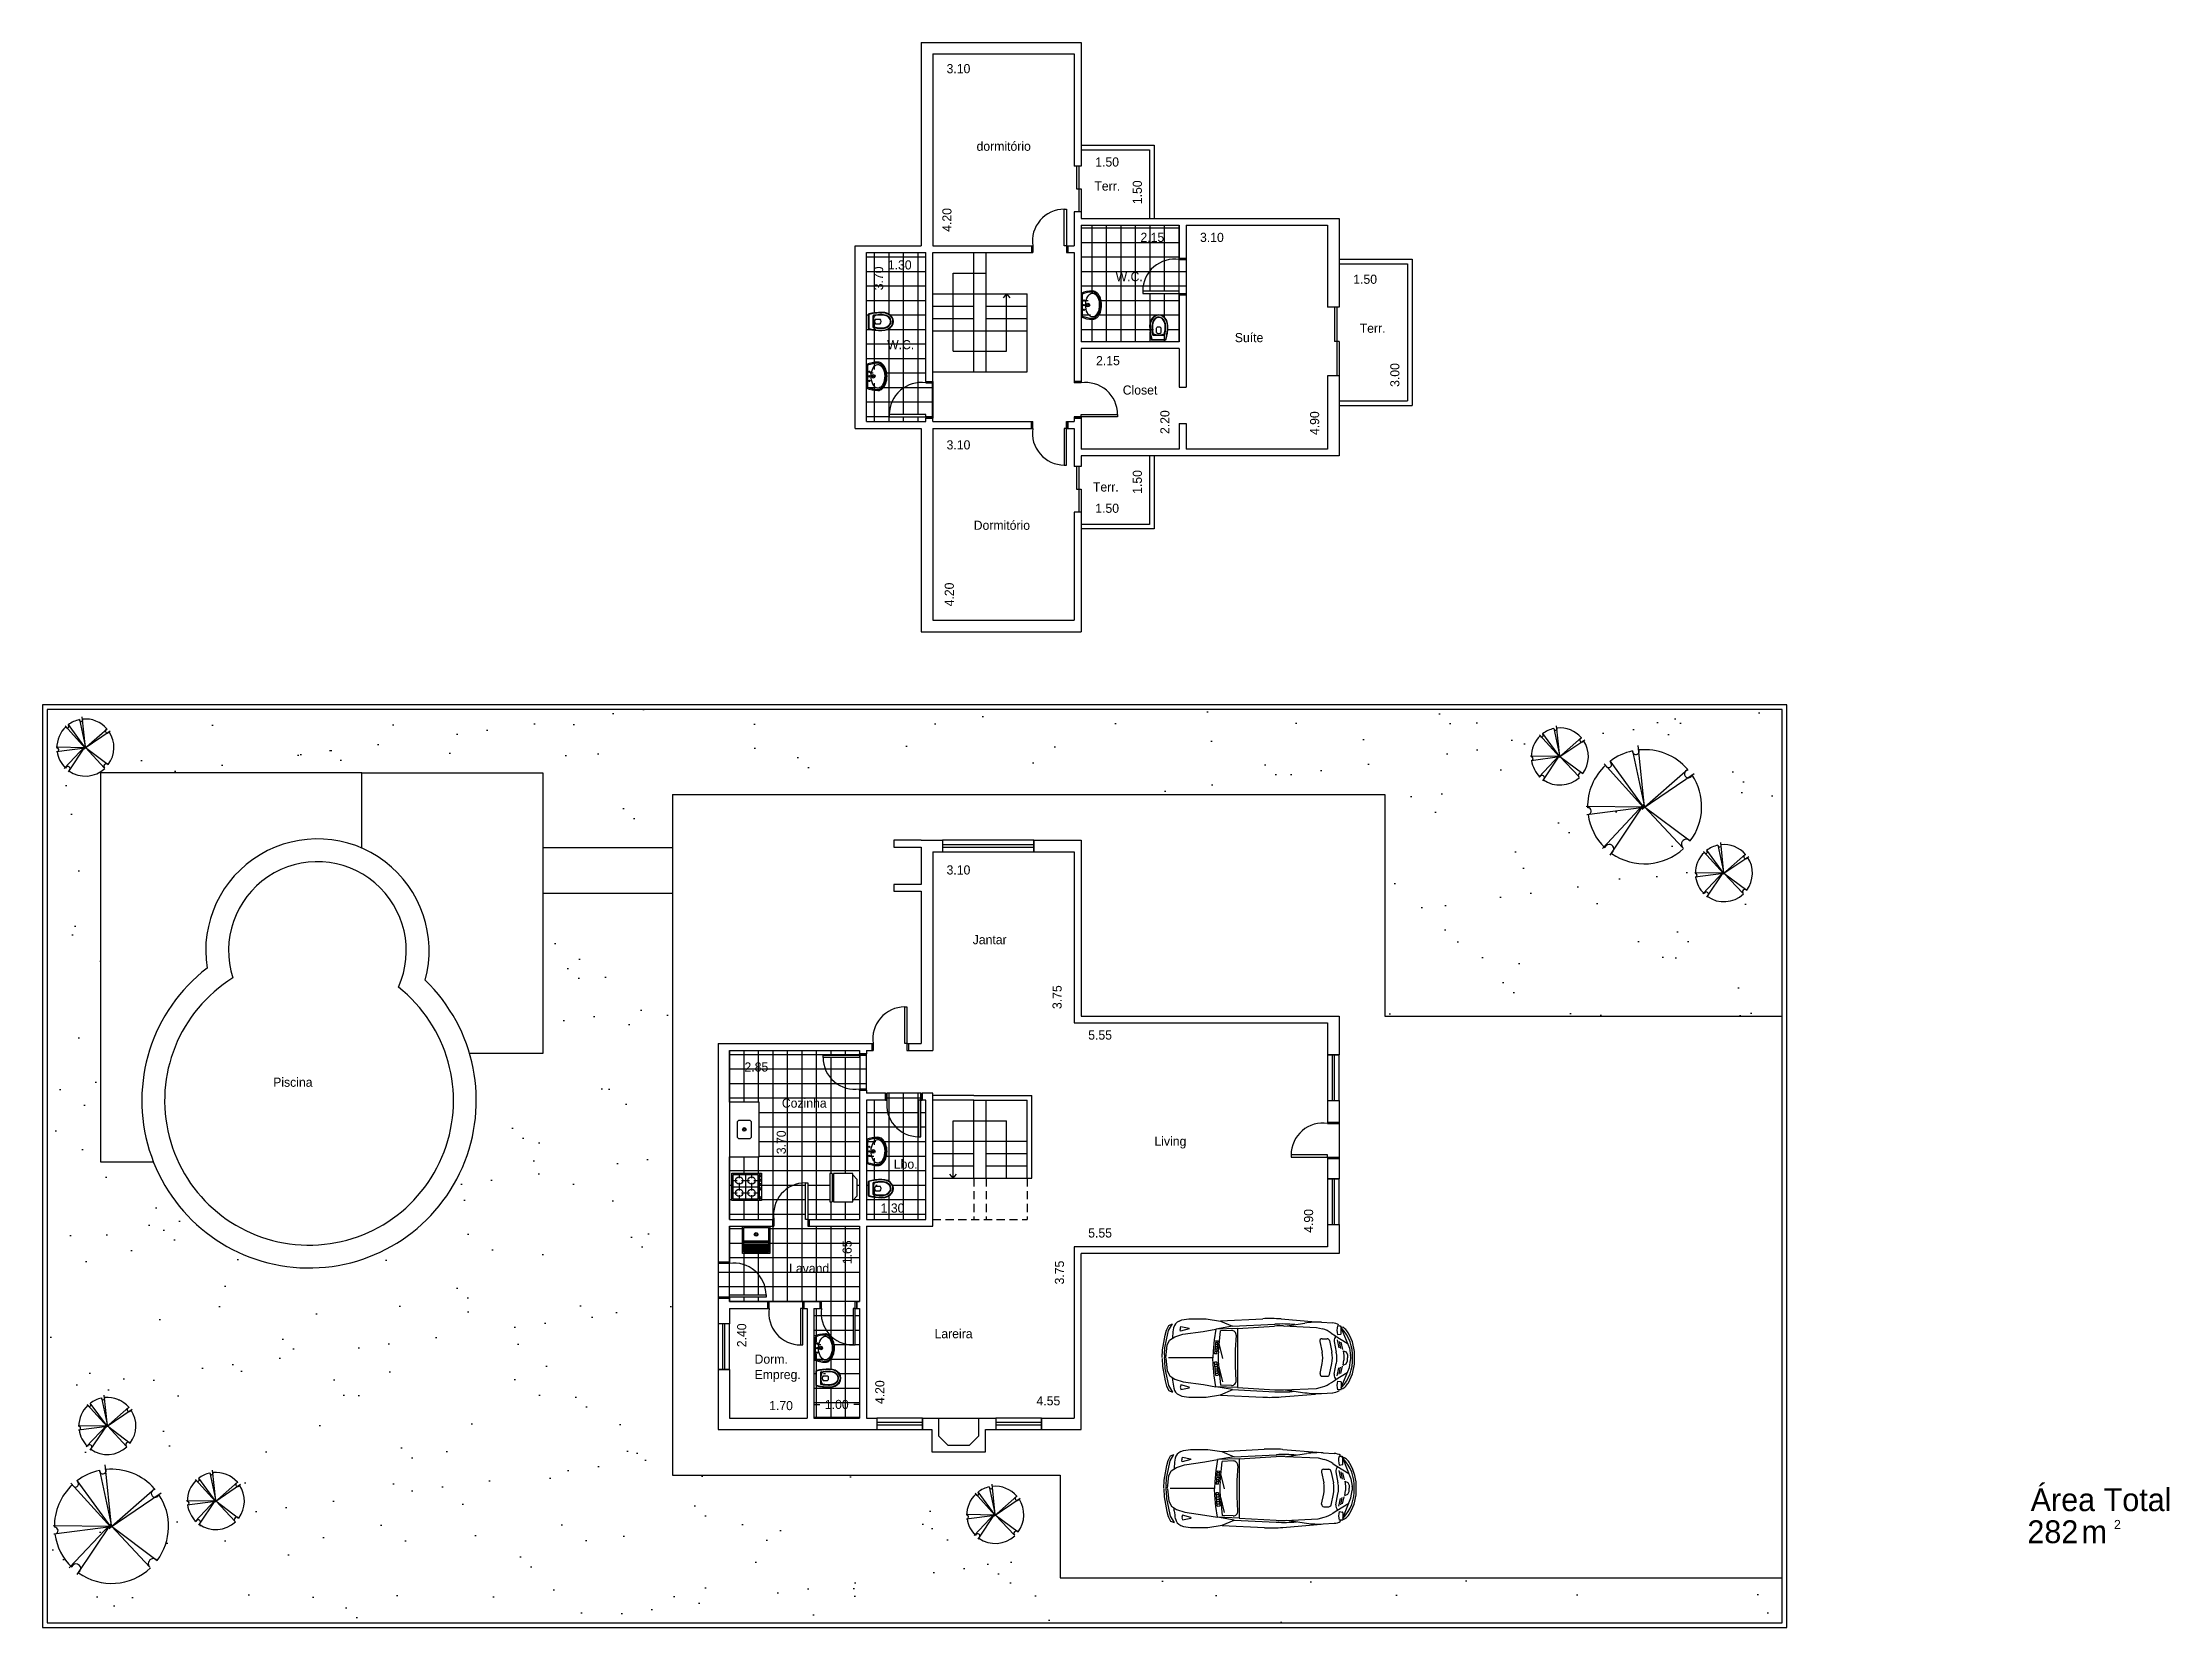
# Model space of a CAD drawing. Extents: x 0 to 46.6, y 0 to 34.7.
import ezdxf

# ---------------------------------------------------------------- set-up
doc = ezdxf.new("R2010")
doc.units = 0
doc.linetypes.add('ACAD_ISO02W100', pattern=[15, 12, -3])
doc.layers.get('0').update_dxf_attribs({"linetype": 'CONTINUOUS'})
doc.layers.get('DEFPOINTS').update_dxf_attribs({"linetype": 'CONTINUOUS'})
for name, color, linetype in [('ARV', 3, 'CONTINUOUS'), ('BLOCO', 5, 'CONTINUOUS'), ('BLOCOS', 5, 'CONTINUOUS'), ('CINZA', 8, 'CONTINUOUS'), ('HACHURA', 1, 'CONTINUOUS'), ('JARDIM', 3, 'CONTINUOUS'), ('PAREDE', 7, 'CONTINUOUS'), ('PONTILHADO', 8, 'ACAD_ISO02W100')]:
    doc.layers.add(name, color=color, linetype=linetype)
doc.styles.add('PADRÃO', font='', dxfattribs={"height": 0.2})
doc.styles.get('PADRÃO').set_extended_font_data('AvantGarde Bk BT')
doc.dimstyles.new('PADRÃOS', dxfattribs={"dimtxt": 0.15, "dimasz": 0.1, "dimexe": 1.25, "dimexo": 0.625, "dimgap": 0.1, "dimtad": 0, "dimjust": 1, "dimzin": 1, "dimdsep": 46, "dimtxsty": 'PADRÃO', "dimcen": 2.5, "dimse1": 1, "dimse2": 1, "dimsd1": 1, "dimsd2": 1, "dimclrt": 1, "dimadec": 0, "dimazin": 0, "dimtfac": 1, "dimtdec": 4, "dimtmove": 0, "dimatfit": 3, "dimfxl": 1, "dimtolj": 1, "dimtzin": 0, "dimarcsym": 0})
pattern_1 = [(0, (-120.20818, -112.5505), (0, 0.3175), []), (90, (-120.20818, -112.5505), (-0.3175, 2e-17), [])]

msp = doc.modelspace()

# ---------------------------------------------------------------- texts
at = {"layer": 'HACHURA', "ltscale": 0.015, "style": 'PADRÃO'}
for s, p in [('dormitório', (20.455, 32.331)), ('Terr.', (23.035, 31.459)), ('W.C.', (23.501, 29.476)), ('Terr.', (28.846, 28.346)), ('W.C.', (18.497, 27.986)), ('Suíte', (26.111, 28.141)), ('Closet', (23.656, 26.993)), ('Terr.', (23.004, 24.87)), ('Dormitório', (20.393, 24.032)), ('Jantar', (20.371, 14.959)), ('Piscina', (5.051, 11.838)), ('Cozinha', (16.191, 11.381)), ('Living', (24.351, 10.546)), ('Lbo.', (18.643, 10.045)), ('Lavand.', (16.35, 7.763)), ('Lareira', (19.535, 6.332)), ('Dorm.', (15.594, 5.775)), ('Empreg.', (15.594, 5.438))]:
    msp.add_text(s, height=0.2, dxfattribs=at).set_placement(p)

# ---------------------------------------------------------------- blocks, each defined once
blk = doc.blocks.new('P80E15')
at = {"layer": 'BLOCO', "ltscale": 0.015}
for p, q in [((0.03, 0.15), (0, 0.15)), ((0, 0.15), (0, 0)), ((0.03, 0), (0, 0)), ((0.03, 0.15), (0.03, 0)), ((0.8, 0.15), (0.77, 0.15)), ((0.77, 0.15), (0.77, 0)), ((0.8, 0), (0.77, 0)), ((0.8, 0.15), (0.8, 0))]:
    blk.add_line(p, q, dxfattribs=at)
at = {"layer": 'BLOCO'}
blk.add_lwpolyline([(0.03, 0.15), (0.08, 0.15), (0.08, 0.95), (0.03, 0.95)], close=True, dxfattribs=at)
at = {"layer": 'BLOCO', "ltscale": 0.015}
blk.add_arc((0.08, 0.252), 0.698, 351.5555, 90, dxfattribs=at)
blk = doc.blocks.new('P80D15')
at = {"layer": 'BLOCO', "ltscale": 0.015}
for p, q in [((0, 0.15), (0, 0)), ((0, 0.15), (0.03, 0.15)), ((0, 0), (0.03, 0)), ((0.03, 0.15), (0.03, 0)), ((0.77, 0.15), (0.77, 0)), ((0.77, 0.15), (0.8, 0.15)), ((0.77, 0), (0.8, 0)), ((0.8, 0.15), (0.8, 0))]:
    blk.add_line(p, q, dxfattribs=at)
at = {"layer": 'BLOCO'}
blk.add_lwpolyline([(0.77, 0.15), (0.72, 0.15), (0.72, 0.95), (0.77, 0.95)], close=True, dxfattribs=at)
at = {"layer": 'BLOCO', "ltscale": 0.015}
blk.add_arc((0.72, 0.252), 0.698, 90, 188.4445, dxfattribs=at)
blk = doc.blocks.new('J2')
at = {"layer": 'BLOCO'}
for p, q in [((0, 0.25), (0, 0)), ((2, 0.25), (0, 0.25)), ((2, 0.15), (0, 0.15)), ((0, 0.1), (2, 0.1)), ((0, 0), (2, 0)), ((2, 0), (2, 0.25))]:
    blk.add_line(p, q, dxfattribs=at)
blk = doc.blocks.new('J1')
at = {"layer": 'BLOCO'}
for p, q in [((0, 0.25), (0, 0)), ((1, 0.25), (0, 0.25)), ((1, 0.15), (0, 0.15)), ((0, 0.1), (1, 0.1)), ((0, 0), (1, 0)), ((1, 0), (1, 0.25))]:
    blk.add_line(p, q, dxfattribs=at)
blk = doc.blocks.new('P80E25')
at = {"layer": 'BLOCO', "ltscale": 0.015}
for p, q in [((0.03, 0.25), (0, 0.25)), ((0, 0.25), (0, 0)), ((0.8, 0), (0, 0)), ((0.03, 0.25), (0.03, 0)), ((0.8, 0.25), (0.77, 0.25)), ((0.77, 0.25), (0.77, 0)), ((0.8, 0.25), (0.8, 0))]:
    blk.add_line(p, q, dxfattribs=at)
at = {"layer": 'BLOCO'}
blk.add_lwpolyline([(0.03, 0.25), (0.08, 0.25), (0.08, 1.05), (0.03, 1.05)], close=True, dxfattribs=at)
at = {"layer": 'BLOCO', "ltscale": 0.015}
blk.add_arc((0.08, 0.352), 0.698, 351.5555, 90, dxfattribs=at)
blk = doc.blocks.new('P80D25')
at = {"layer": 'BLOCO', "ltscale": 0.015}
for p, q in [((0, 0.25), (0, 0)), ((0, 0.25), (0.03, 0.25)), ((0, 0), (0.8, 0)), ((0.03, 0.25), (0.03, 0)), ((0.77, 0.25), (0.77, 0)), ((0.77, 0.25), (0.8, 0.25)), ((0.8, 0.25), (0.8, 0))]:
    blk.add_line(p, q, dxfattribs=at)
at = {"layer": 'BLOCO'}
blk.add_lwpolyline([(0.77, 0.25), (0.72, 0.25), (0.72, 1.05), (0.77, 1.05)], close=True, dxfattribs=at)
at = {"layer": 'BLOCO', "ltscale": 0.015}
blk.add_arc((0.72, 0.352), 0.698, 90, 188.4445, dxfattribs=at)
blk = doc.blocks.new('VASOSAN')
at = {"layer": 'BLOCOS'}
for p, q in [((-0.145, 0.05), (0.145, 0.05)), ((-0.145, 0.04), (0.145, 0.04)), ((-0.116, 0.15), (0.116, 0.15)), ((-0.116, 0.14), (0.116, 0.14)), ((-0.05, 0.2), (-0.05, 0.3)), ((0.05, 0.2), (0.05, 0.3))]:
    blk.add_line(p, q, dxfattribs=at)
for centre, radius, start, end in [((-0.145, 0.06), 0.02, 195.5363, 270), ((-0.145, 0.06), 0.01, 195.5347, 270), ((-0.116, 0.16), 0.02, 189.3868, 270), ((-0.116, 0.16), 0.01, 189.3844, 270), ((0, 0.25), 0.0707, 44.9896, 134.9689), ((0, 0.25), 0.0707, 225.0311, 315.0104), ((0.116, 0.16), 0.01, 270, 350.5759), ((0.116, 0.16), 0.02, 270, 350.5771), ((0.145, 0.06), 0.01, 270, 344.4831), ((0.145, 0.06), 0.02, 270, 344.4637)]:
    blk.add_arc(centre, radius, start, end, dxfattribs=at)
for centre, major_axis, ratio, start_param, end_param in [((0, 0.34), (0, 0.25), 0.8, 4.712389, 7.853982), ((0, 0.34), (0, 0.5), 0.4, 1.570796, 2.178171), ((0, 0.2), (-0.132, 0), 0.380108, 0, 3.141593), ((0, 0.34), (0, 0.5), 0.4, 4.105014, 4.712389)]:
    blk.add_ellipse(centre, major_axis=major_axis, ratio=ratio, start_param=start_param, end_param=end_param, dxfattribs=at)
for points, knots in [([(0.19, 0.34), (0.19, 0.385), (0.18, 0.43), (0.128, 0.535), (0.067, 0.577), (-0.056, 0.582), (-0.118, 0.544), (-0.177, 0.44), (-0.19, 0.39), (-0.19, 0.34)], [4.712389, 4.712389, 4.712389, 4.712389, 5.268705, 5.268705, 6.251972, 6.251972, 7.235239, 7.235239, 7.853982, 7.853982, 7.853982, 7.853982]), ([(0.15, 0.34), (0.15, 0.379), (0.141, 0.418), (0.098, 0.505), (0.052, 0.537), (-0.036, 0.543), (-0.083, 0.519), (-0.137, 0.434), (-0.15, 0.387), (-0.15, 0.34)], [4.712389, 4.712389, 4.712389, 4.712389, 5.267304, 5.267304, 6.225165, 6.225165, 7.183027, 7.183027, 7.853982, 7.853982, 7.853982, 7.853982]), ([(0.14, 0.34), (0.14, 0.377), (0.131, 0.415), (0.086, 0.506), (0.035, 0.535), (-0.049, 0.525), (-0.088, 0.498), (-0.13, 0.419), (-0.14, 0.379), (-0.14, 0.34)], [4.712389, 4.712389, 4.712389, 4.712389, 5.266985, 5.266985, 6.376176, 6.376176, 7.268653, 7.268653, 7.853982, 7.853982, 7.853982, 7.853982]), ([(-0.19, 0.34), (-0.19, 0.263), (-0.183, 0.186), (-0.165, 0.096), (-0.16, 0.076), (-0.155, 0.057)], [1.5707963, 1.5707963, 1.5707963, 1.5707963, 2.0374558, 2.0374558, 2.1781714, 2.1781714, 2.1781714, 2.1781714]), ([(0.126, 0.158), (0.13, 0.188), (0.134, 0.22), (0.139, 0.281), (0.14, 0.31), (0.14, 0.34)], [4.3194242, 4.3194242, 4.3194242, 4.3194242, 4.5261468, 4.5261468, 4.712389, 4.712389, 4.712389, 4.712389]), ([(0.135, 0.157), (0.141, 0.188), (0.145, 0.222), (0.149, 0.283), (0.15, 0.312), (0.15, 0.34)], [4.3194149, 4.3194149, 4.3194149, 4.3194149, 4.5352774, 4.5352774, 4.712389, 4.712389, 4.712389, 4.712389]), ([(0.155, 0.057), (0.171, 0.118), (0.183, 0.188), (0.189, 0.287), (0.19, 0.314), (0.19, 0.34)], [4.1050166, 4.1050166, 4.1050166, 4.1050166, 4.5531772, 4.5531772, 4.712389, 4.712389, 4.712389, 4.712389])]:
    blk.add_open_spline(points, degree=3, knots=knots, dxfattribs=at)
for points in [[(-0.15, 0.34), (-0.15, 0.277), (-0.145, 0.214), (-0.135, 0.157)], [(-0.14, 0.34), (-0.14, 0.278), (-0.135, 0.215), (-0.126, 0.158)]]:
    blk.add_open_spline(points, degree=3, dxfattribs=at)
blk = doc.blocks.new('LAVAT')
at = {"layer": 'BLOCOS'}
for p, q in [((-0.257, 0), (0.257, 0)), ((-0.241, 0.025), (0.241, 0.025))]:
    blk.add_line(p, q, dxfattribs=at)
for centre, radius in [((-0.1, 0.065), 0.015), ((0, 0.15), 0.04), ((0, 0.15), 0.02), ((0, 0.065), 0.015), ((0.1, 0.065), 0.015)]:
    blk.add_circle(centre, radius, dxfattribs=at)
for centre, radius, start, end in [((0.31, 0.25), 0.62, 180, 203.78), ((0.31, 0.25), 0.595, 180, 202.2114), ((-0.31, 0.25), 0.595, 337.7886, 360), ((-0.31, 0.25), 0.62, 336.22, 0)]:
    blk.add_arc(centre, radius, start, end, dxfattribs=at)
blk.add_ellipse((0, 0.25), major_axis=(0.31, 0), ratio=0.645161, start_param=0, end_param=3.141593, dxfattribs=at)
for points, knots in [([(0.285, 0.25), (0.285, 0.3), (0.245, 0.354), (0.101, 0.423), (0, 0.434), (-0.174, 0.399), (-0.244, 0.353), (-0.28, 0.286), (-0.285, 0.268), (-0.285, 0.25)], [0, 0, 0, 0, 0.936148, 0.936148, 1.872296, 1.872296, 2.808445, 2.808445, 3.139385, 3.139385, 3.139385, 3.139385]), ([(0.26, 0.25), (0.26, 0.278), (0.242, 0.313), (0.164, 0.37), (0.103, 0.392), (-0.029, 0.404), (-0.098, 0.394), (-0.203, 0.348), (-0.24, 0.314), (-0.266, 0.253), (-0.263, 0.224), (-0.216, 0.162), (-0.168, 0.131), (-0.048, 0.098), (0.023, 0.096), (0.148, 0.123), (0.201, 0.15), (0.251, 0.205), (0.26, 0.229), (0.26, 0.25)], [0, 0, 0, 0, 0.718092, 0.718092, 1.436184, 1.436184, 2.154275, 2.154275, 2.872367, 2.872367, 3.590459, 3.590459, 4.308551, 4.308551, 5.026643, 5.026643, 5.744734, 5.744734, 6.283185, 6.283185, 6.283185, 6.283185])]:
    blk.add_open_spline(points, degree=3, knots=knots, dxfattribs=at)
blk = doc.blocks.new('TANQUE')
at = {"layer": 'BLOCOS'}
for p, q in [((-0.3, 0.6), (0.3, 0.6)), ((-0.3, 0), (-0.3, 0.6)), ((-0.27, 0.57), (0.27, 0.57)), ((-0.27, 0.03), (-0.27, 0.57)), ((-0.27, 0.54), (0.27, 0.54)), ((-0.27, 0.51), (0.27, 0.51)), ((-0.27, 0.48), (0.27, 0.48)), ((0.27, 0.57), (0.27, 0.03)), ((0.3, 0.6), (0.3, 0)), ((0.3, 0), (-0.3, 0)), ((-0.27, 0.45), (0.27, 0.45)), ((-0.27, 0.42), (0.27, 0.42)), ((-0.27, 0.39), (0.27, 0.39)), ((-0.27, 0.36), (0.27, 0.36)), ((-0.27, 0.33), (0.27, 0.33)), ((0.27, 0.03), (-0.27, 0.03))]:
    blk.add_line(p, q, dxfattribs=at)
for radius in [0.04, 0.02]:
    blk.add_circle((0, 0.18), radius, dxfattribs=at)
blk = doc.blocks.new('FOGÃO4B')
at = {"layer": 'BLOCOS'}
for p, q in [((-0.3, 0.7), (0.3, 0.7)), ((-0.3, 0.05), (-0.3, 0.7)), ((-0.3, 0.65), (0.3, 0.65)), ((-0.27, 0.62), (0.27, 0.62)), ((-0.27, 0.08), (-0.27, 0.62)), ((-0.27, 0.485), (-0.185, 0.485)), ((-0.135, 0.535), (-0.135, 0.62)), ((-0.085, 0.485), (0.085, 0.485)), ((0, 0.08), (0, 0.62)), ((0.135, 0.535), (0.135, 0.62)), ((0.185, 0.485), (0.27, 0.485)), ((0.27, 0.62), (0.27, 0.08)), ((0.3, 0.7), (0.3, 0.05)), ((0.3, 0.05), (-0.3, 0.05)), ((-0.27, 0.35), (0.27, 0.35)), ((-0.27, 0.215), (-0.185, 0.215)), ((0.27, 0.08), (-0.27, 0.08)), ((-0.135, 0.265), (-0.135, 0.435)), ((-0.135, 0.08), (-0.135, 0.165)), ((-0.085, 0.215), (0.085, 0.215)), ((0.135, 0.265), (0.135, 0.435)), ((0.135, 0.08), (0.135, 0.165)), ((0.185, 0.215), (0.27, 0.215))]:
    blk.add_line(p, q, dxfattribs=at)
for centre in [(-0.135, 0.485), (0.135, 0.485), (-0.135, 0.215), (0.135, 0.215)]:
    blk.add_circle(centre, 0.08, dxfattribs=at)
for centre in [(-0.24, 0.675), (-0.144, 0.675), (-0.048, 0.675), (0.048, 0.675), (0.24, 0.675)]:
    blk.add_ellipse(centre, major_axis=(-0.03, 0), ratio=0.5, dxfattribs=at)
blk = doc.blocks.new('PIA')
at = {"layer": 'BLOCOS'}
blk.add_lwpolyline([(-0.6, 0), (0.6, 0), (0.6, 0.65), (-0.6, 0.65)], close=True, dxfattribs=at)
blk.add_lwpolyline([(-0.15, 0.165), (0.15, 0.165, 0.414214), (0.2, 0.215), (0.2, 0.435, 0.414214), (0.15, 0.485), (-0.15, 0.485, 0.414214), (-0.2, 0.435), (-0.2, 0.215, 0.414214)], format="xyb", close=True, dxfattribs=at)
for radius in [0.04, 0.02]:
    blk.add_circle((0, 0.325), radius, dxfattribs=at)
blk = doc.blocks.new('GELAD')
at = {"layer": 'BLOCOS'}
for p, q in [((0.31, 0.65), (-0.31, 0.65)), ((-0.31, 0.65), (-0.31, 0.6)), ((0.31, 0.6), (-0.31, 0.6)), ((0.31, 0.57), (-0.31, 0.57)), ((-0.31, 0.57), (-0.31, 0.15)), ((-0.28, 0.6), (-0.28, 0.57)), ((0.28, 0.57), (0.28, 0.6)), ((0.31, 0.6), (0.31, 0.65)), ((0.31, 0.15), (0.31, 0.57)), ((-0.31, 0.15), (0.31, 0.15)), ((-0.18, 0.05), (-0.28, 0.15)), ((-0.18, 0.05), (0.18, 0.05)), ((0.18, 0.05), (0.28, 0.15))]:
    blk.add_line(p, q, dxfattribs=at)
blk = doc.blocks.new('*D27')
at = {"layer": 'DEFPOINTS', "color": 0, "linetype": 'ByBlock', "ltscale": 0.015}
for p in [(139.702, 147.001), (142.802, 147.001), (142.802, 146.678)]:
    blk.add_point(p, dxfattribs=at)
at = {"color": 1, "linetype": 'ByBlock', "ltscale": 0.015, "insert": (140.267, 146.678), "char_height": 0.2, "attachment_point": 5, "style": 'PADRÃO'}
blk.add_mtext('\\A1;3.10', dxfattribs=at)
blk = doc.blocks.new('*D28')
at = {"layer": 'DEFPOINTS', "color": 0, "linetype": 'ByBlock', "ltscale": 0.015}
for p in [(139.702, 147.001), (140.015, 147.001), (139.702, 142.801)]:
    blk.add_point(p, dxfattribs=at)
at = {"color": 1, "linetype": 'ByBlock', "ltscale": 0.015, "insert": (140.015, 143.367), "char_height": 0.2, "attachment_point": 5, "rotation": 90, "style": 'PADRÃO'}
blk.add_mtext('\\A1;4.20', dxfattribs=at)
blk = doc.blocks.new('*D29')
at = {"layer": 'DEFPOINTS', "color": 0, "linetype": 'ByBlock', "ltscale": 0.015}
for p in [(142.952, 144.901), (144.452, 144.901), (144.452, 144.634)]:
    blk.add_point(p, dxfattribs=at)
at = {"color": 1, "linetype": 'ByBlock', "ltscale": 0.015, "insert": (143.523, 144.634), "char_height": 0.2, "attachment_point": 5, "style": 'PADRÃO'}
blk.add_mtext('\\A1;1.50', dxfattribs=at)
blk = doc.blocks.new('*D30')
at = {"layer": 'DEFPOINTS', "color": 0, "linetype": 'ByBlock', "ltscale": 0.015}
for p in [(144.185, 144.901), (144.452, 144.901), (144.452, 143.401)]:
    blk.add_point(p, dxfattribs=at)
at = {"color": 1, "linetype": 'ByBlock', "ltscale": 0.015, "insert": (144.185, 143.973), "char_height": 0.2, "attachment_point": 5, "rotation": 90, "style": 'PADRÃO'}
blk.add_mtext('\\A1;1.50', dxfattribs=at)
blk = doc.blocks.new('*D31')
at = {"layer": 'DEFPOINTS', "color": 0, "linetype": 'ByBlock', "ltscale": 0.015}
for p in [(142.952, 143.251), (145.102, 143.251), (142.952, 142.984)]:
    blk.add_point(p, dxfattribs=at)
at = {"color": 1, "linetype": 'ByBlock', "ltscale": 0.015, "insert": (144.513, 142.984), "char_height": 0.2, "attachment_point": 5, "style": 'PADRÃO'}
blk.add_mtext('\\A1;2.15', dxfattribs=at)
blk = doc.blocks.new('*D32')
at = {"layer": 'DEFPOINTS', "color": 0, "linetype": 'ByBlock', "ltscale": 0.015}
for p in [(145.252, 143.251), (148.352, 143.251), (148.352, 142.984)]:
    blk.add_point(p, dxfattribs=at)
at = {"color": 1, "linetype": 'ByBlock', "ltscale": 0.015, "insert": (145.817, 142.984), "char_height": 0.2, "attachment_point": 5, "style": 'PADRÃO'}
blk.add_mtext('\\A1;3.10', dxfattribs=at)
blk = doc.blocks.new('*D33')
at = {"layer": 'DEFPOINTS', "color": 0, "linetype": 'ByBlock', "ltscale": 0.015}
for p in [(148.068, 143.251), (148.352, 143.251), (148.352, 138.351)]:
    blk.add_point(p, dxfattribs=at)
at = {"color": 1, "linetype": 'ByBlock', "ltscale": 0.015, "insert": (148.068, 138.917), "char_height": 0.2, "attachment_point": 5, "rotation": 90, "style": 'PADRÃO'}
blk.add_mtext('\\A1;4.90', dxfattribs=at)
blk = doc.blocks.new('*D34')
at = {"layer": 'DEFPOINTS', "color": 0, "linetype": 'ByBlock', "ltscale": 0.015}
for p in [(148.602, 142.408), (150.102, 142.408), (150.102, 142.067)]:
    blk.add_point(p, dxfattribs=at)
at = {"color": 1, "linetype": 'ByBlock', "ltscale": 0.015, "insert": (149.173, 142.067), "char_height": 0.2, "attachment_point": 5, "style": 'PADRÃO'}
blk.add_mtext('\\A1;1.50', dxfattribs=at)
blk = doc.blocks.new('*D35')
at = {"layer": 'DEFPOINTS', "color": 0, "linetype": 'ByBlock', "ltscale": 0.015}
for p in [(149.825, 142.408), (150.102, 142.408), (150.102, 139.408)]:
    blk.add_point(p, dxfattribs=at)
at = {"color": 1, "linetype": 'ByBlock', "ltscale": 0.015, "insert": (149.825, 139.972), "char_height": 0.2, "attachment_point": 5, "rotation": 90, "style": 'PADRÃO'}
blk.add_mtext('\\A1;3.00', dxfattribs=at)
blk = doc.blocks.new('*D36')
at = {"layer": 'DEFPOINTS', "color": 0, "linetype": 'ByBlock', "ltscale": 0.015}
for p in [(142.952, 140.551), (145.102, 140.551), (145.102, 140.285)]:
    blk.add_point(p, dxfattribs=at)
at = {"color": 1, "linetype": 'ByBlock', "ltscale": 0.015, "insert": (143.541, 140.285), "char_height": 0.2, "attachment_point": 5, "style": 'PADRÃO'}
blk.add_mtext('\\A1;2.15', dxfattribs=at)
blk = doc.blocks.new('*D37')
at = {"layer": 'DEFPOINTS', "color": 0, "linetype": 'ByBlock', "ltscale": 0.015}
for p in [(144.789, 140.551), (145.102, 140.551), (145.102, 138.351)]:
    blk.add_point(p, dxfattribs=at)
at = {"color": 1, "linetype": 'ByBlock', "ltscale": 0.015, "insert": (144.789, 138.94), "char_height": 0.2, "attachment_point": 5, "rotation": 90, "style": 'PADRÃO'}
blk.add_mtext('\\A1;2.20', dxfattribs=at)
blk = doc.blocks.new('*D38')
at = {"layer": 'DEFPOINTS', "color": 0, "linetype": 'ByBlock', "ltscale": 0.015}
for p in [(138.252, 142.651), (139.552, 142.651), (138.252, 142.381)]:
    blk.add_point(p, dxfattribs=at)
at = {"color": 1, "linetype": 'ByBlock', "ltscale": 0.015, "insert": (138.981, 142.381), "char_height": 0.2, "attachment_point": 5, "style": 'PADRÃO'}
blk.add_mtext('\\A1;1.30', dxfattribs=at)
blk = doc.blocks.new('*D39')
at = {"layer": 'DEFPOINTS', "color": 0, "linetype": 'ByBlock', "ltscale": 0.015}
for p in [(138.252, 142.651), (138.252, 138.951), (138.519, 138.951)]:
    blk.add_point(p, dxfattribs=at)
at = {"color": 1, "linetype": 'ByBlock', "ltscale": 0.015, "insert": (138.519, 142.087), "char_height": 0.2, "attachment_point": 5, "rotation": 90, "style": 'PADRÃO'}
blk.add_mtext('\\A1;3.70', dxfattribs=at)
blk = doc.blocks.new('*D40')
at = {"layer": 'DEFPOINTS', "color": 0, "linetype": 'ByBlock', "ltscale": 0.015}
for p in [(139.702, 138.801), (142.802, 138.801), (142.802, 138.441)]:
    blk.add_point(p, dxfattribs=at)
at = {"color": 1, "linetype": 'ByBlock', "ltscale": 0.015, "insert": (140.267, 138.441), "char_height": 0.2, "attachment_point": 5, "style": 'PADRÃO'}
blk.add_mtext('\\A1;3.10', dxfattribs=at)
blk = doc.blocks.new('*D41')
at = {"layer": 'DEFPOINTS', "color": 0, "linetype": 'ByBlock', "ltscale": 0.015}
for p in [(139.702, 138.801), (140.067, 138.801), (139.702, 134.601)]:
    blk.add_point(p, dxfattribs=at)
at = {"color": 1, "linetype": 'ByBlock', "ltscale": 0.015, "insert": (140.067, 135.167), "char_height": 0.2, "attachment_point": 5, "rotation": 90, "style": 'PADRÃO'}
blk.add_mtext('\\A1;4.20', dxfattribs=at)
blk = doc.blocks.new('*D42')
at = {"layer": 'DEFPOINTS', "color": 0, "linetype": 'ByBlock', "ltscale": 0.015}
for p in [(144.452, 137.053), (142.952, 136.701), (144.452, 136.701)]:
    blk.add_point(p, dxfattribs=at)
at = {"color": 1, "linetype": 'ByBlock', "ltscale": 0.015, "insert": (143.523, 137.053), "char_height": 0.2, "attachment_point": 5, "style": 'PADRÃO'}
blk.add_mtext('\\A1;1.50', dxfattribs=at)
blk = doc.blocks.new('*D43')
at = {"layer": 'DEFPOINTS', "color": 0, "linetype": 'ByBlock', "ltscale": 0.015}
for p in [(144.452, 138.201), (144.185, 136.701), (144.452, 136.701)]:
    blk.add_point(p, dxfattribs=at)
at = {"color": 1, "linetype": 'ByBlock', "ltscale": 0.015, "insert": (144.185, 137.63), "char_height": 0.2, "attachment_point": 5, "rotation": 90, "style": 'PADRÃO'}
blk.add_mtext('\\A1;1.50', dxfattribs=at)
blk = doc.blocks.new('*D44')
at = {"layer": 'DEFPOINTS', "color": 0, "linetype": 'ByBlock', "ltscale": 0.015}
for p in [(139.702, 129.535), (142.802, 129.535), (142.802, 129.134)]:
    blk.add_point(p, dxfattribs=at)
at = {"color": 1, "linetype": 'ByBlock', "ltscale": 0.015, "insert": (140.267, 129.134), "char_height": 0.2, "attachment_point": 5, "style": 'PADRÃO'}
blk.add_mtext('\\A1;3.10', dxfattribs=at)
blk = doc.blocks.new('*D45')
at = {"layer": 'DEFPOINTS', "color": 0, "linetype": 'ByBlock', "ltscale": 0.015}
for p in [(142.428, 129.535), (142.802, 129.535), (142.802, 125.785)]:
    blk.add_point(p, dxfattribs=at)
at = {"color": 1, "linetype": 'ByBlock', "ltscale": 0.015, "insert": (142.428, 126.35), "char_height": 0.2, "attachment_point": 5, "rotation": 90, "style": 'PADRÃO'}
blk.add_mtext('\\A1;3.75', dxfattribs=at)
blk = doc.blocks.new('*D46')
at = {"layer": 'DEFPOINTS', "color": 0, "linetype": 'ByBlock', "ltscale": 0.015}
for p in [(142.802, 125.785), (148.352, 125.785), (148.352, 125.519)]:
    blk.add_point(p, dxfattribs=at)
at = {"color": 1, "linetype": 'ByBlock', "ltscale": 0.015, "insert": (143.369, 125.519), "char_height": 0.2, "attachment_point": 5, "style": 'PADRÃO'}
blk.add_mtext('\\A1;5.55', dxfattribs=at)
blk = doc.blocks.new('*D47')
at = {"layer": 'DEFPOINTS', "color": 0, "linetype": 'ByBlock', "ltscale": 0.015}
for p in [(147.936, 125.785), (148.352, 125.785), (148.352, 120.885)]:
    blk.add_point(p, dxfattribs=at)
at = {"color": 1, "linetype": 'ByBlock', "ltscale": 0.015, "insert": (147.936, 121.451), "char_height": 0.2, "attachment_point": 5, "rotation": 90, "style": 'PADRÃO'}
blk.add_mtext('\\A1;4.90', dxfattribs=at)
blk = doc.blocks.new('*D48')
at = {"layer": 'DEFPOINTS', "color": 0, "linetype": 'ByBlock', "ltscale": 0.015}
for p in [(148.352, 121.186), (142.802, 120.885), (148.352, 120.885)]:
    blk.add_point(p, dxfattribs=at)
at = {"color": 1, "linetype": 'ByBlock', "ltscale": 0.015, "insert": (143.369, 121.186), "char_height": 0.2, "attachment_point": 5, "style": 'PADRÃO'}
blk.add_mtext('\\A1;5.55', dxfattribs=at)
blk = doc.blocks.new('*D49')
at = {"layer": 'DEFPOINTS', "color": 0, "linetype": 'ByBlock', "ltscale": 0.015}
for p in [(142.802, 120.885), (142.48, 117.135), (142.802, 117.135)]:
    blk.add_point(p, dxfattribs=at)
at = {"color": 1, "linetype": 'ByBlock', "ltscale": 0.015, "insert": (142.48, 120.32), "char_height": 0.2, "attachment_point": 5, "rotation": 90, "style": 'PADRÃO'}
blk.add_mtext('\\A1;3.75', dxfattribs=at)
blk = doc.blocks.new('*D50')
at = {"layer": 'DEFPOINTS', "color": 0, "linetype": 'ByBlock', "ltscale": 0.015}
for p in [(138.252, 121.335), (138.546, 121.335), (138.252, 117.135)]:
    blk.add_point(p, dxfattribs=at)
at = {"color": 1, "linetype": 'ByBlock', "ltscale": 0.015, "insert": (138.546, 117.701), "char_height": 0.2, "attachment_point": 5, "rotation": 90, "style": 'PADRÃO'}
blk.add_mtext('\\A1;4.20', dxfattribs=at)
blk = doc.blocks.new('*D51')
at = {"layer": 'DEFPOINTS', "color": 0, "linetype": 'ByBlock', "ltscale": 0.015}
for p in [(138.252, 117.511), (138.252, 117.135), (142.802, 117.135)]:
    blk.add_point(p, dxfattribs=at)
at = {"color": 1, "linetype": 'ByBlock', "ltscale": 0.015, "insert": (142.236, 117.511), "char_height": 0.2, "attachment_point": 5, "style": 'PADRÃO'}
blk.add_mtext('\\A1;4.55', dxfattribs=at)
blk = doc.blocks.new('*D52')
at = {"color": 0, "linetype": 'ByBlock', "ltscale": 0.015}
for p, q in [((137.102, 117.432), (137.231, 117.432)), ((138.102, 117.432), (137.973, 117.432))]:
    blk.add_line(p, q, dxfattribs=at)
at = {"layer": 'DEFPOINTS', "color": 0, "linetype": 'ByBlock', "ltscale": 0.015}
for p in [(137.102, 117.432), (137.102, 117.135), (138.102, 117.135)]:
    blk.add_point(p, dxfattribs=at)
at = {"color": 1, "linetype": 'ByBlock', "ltscale": 0.015, "insert": (137.602, 117.432), "char_height": 0.2, "attachment_point": 5, "style": 'PADRÃO'}
blk.add_mtext('\\A1;1.00', dxfattribs=at)
blk = doc.blocks.new('*D53')
at = {"layer": 'DEFPOINTS', "color": 0, "linetype": 'ByBlock', "ltscale": 0.015}
for p in [(135.252, 117.406), (135.252, 117.135), (136.952, 117.135)]:
    blk.add_point(p, dxfattribs=at)
at = {"color": 1, "linetype": 'ByBlock', "ltscale": 0.015, "insert": (136.381, 117.406), "char_height": 0.2, "attachment_point": 5, "style": 'PADRÃO'}
blk.add_mtext('\\A1;1.70', dxfattribs=at)
blk = doc.blocks.new('*D54')
at = {"layer": 'DEFPOINTS', "color": 0, "linetype": 'ByBlock', "ltscale": 0.015}
for p in [(135.252, 119.535), (135.252, 117.135), (135.521, 117.135)]:
    blk.add_point(p, dxfattribs=at)
at = {"color": 1, "linetype": 'ByBlock', "ltscale": 0.015, "insert": (135.521, 118.946), "char_height": 0.2, "attachment_point": 5, "rotation": 90, "style": 'PADRÃO'}
blk.add_mtext('\\A1;2.40', dxfattribs=at)
blk = doc.blocks.new('*D55')
at = {"layer": 'DEFPOINTS', "color": 0, "linetype": 'ByBlock', "ltscale": 0.015}
for p in [(138.102, 121.335), (137.83, 119.685), (138.102, 119.685)]:
    blk.add_point(p, dxfattribs=at)
at = {"color": 1, "linetype": 'ByBlock', "ltscale": 0.015, "insert": (137.83, 120.764), "char_height": 0.2, "attachment_point": 5, "rotation": 90, "style": 'PADRÃO'}
blk.add_mtext('\\A1;1.65', dxfattribs=at)
blk = doc.blocks.new('*D56')
at = {"layer": 'DEFPOINTS', "color": 0, "linetype": 'ByBlock', "ltscale": 0.015}
for p in [(135.252, 125.185), (138.102, 125.081), (138.102, 124.82)]:
    blk.add_point(p, dxfattribs=at)
at = {"color": 1, "linetype": 'ByBlock', "ltscale": 0.015, "insert": (135.841, 124.82), "char_height": 0.2, "attachment_point": 5, "style": 'PADRÃO'}
blk.add_mtext('\\A1;2.85', dxfattribs=at)
blk = doc.blocks.new('*D57')
at = {"layer": 'DEFPOINTS', "color": 0, "linetype": 'ByBlock', "ltscale": 0.015}
for p in [(135.252, 125.185), (136.387, 125.185), (135.252, 121.485)]:
    blk.add_point(p, dxfattribs=at)
at = {"color": 1, "linetype": 'ByBlock', "ltscale": 0.015, "insert": (136.387, 123.172), "char_height": 0.2, "attachment_point": 5, "rotation": 90, "style": 'PADRÃO'}
blk.add_mtext('\\A1;3.70', dxfattribs=at)
blk = doc.blocks.new('*D58')
at = {"layer": 'DEFPOINTS', "color": 0, "linetype": 'ByBlock', "ltscale": 0.015}
for p in [(139.552, 121.731), (138.252, 121.485), (139.552, 121.485)]:
    blk.add_point(p, dxfattribs=at)
at = {"color": 1, "linetype": 'ByBlock', "ltscale": 0.015, "insert": (138.823, 121.731), "char_height": 0.2, "attachment_point": 5, "style": 'PADRÃO'}
blk.add_mtext('\\A1;1.30', dxfattribs=at)
blk = doc.blocks.new('SETA')
at = {"layer": 'PAREDE', "ltscale": 0.015}
for q in [(-0.073, -0.091), (0.073, -0.091)]:
    blk.add_line((0, 0), q, dxfattribs=at)
blk = doc.blocks.new('A_03')
at = {"layer": 'ARV'}
for p, q in [((-0.032, 0.054), (-0.102, 0.726)), ((-0.04, 0.044), (-0.476, 0.526)), ((-0.413, 0.556), (-0.04, 0.044)), ((-0.164, 0.667), (-0.032, 0.054)), ((-0.057, 0.029), (0.441, 0.467)), ((0.512, 0.415), (-0.057, 0.029)), ((-0.04, 0.051), (-0.672, 0.059)), ((-0.663, -0.03), (-0.04, 0.051)), ((-0.494, -0.401), (-0.04, 0.081)), ((-0.04, 0.081), (-0.413, -0.475)), ((-0.032, 0.054), (0.468, -0.32)), ((0.388, -0.394), (-0.032, 0.054))]:
    blk.add_line(p, q, dxfattribs=at)
for centre, radius, start, end in [((-0.032, 0.054), 0.625, 133.2426, 180.9743), ((-0.427, 0.516), 0.0334, 201.2821, 48.2736), ((-0.032, 0.054), 0.625, 102.158, 127.2526), ((-0.127, 0.664), 0.037, 175.6543, 19.6938), ((-0.032, 0.054), 0.625, 41.0541, 95.5311), ((0.446, 0.414), 0.0427, 89.2094, 344.6286), ((-0.032, 0.054), 0.625, 323.2022, 33.8211), ((-0.655, 0.006), 0.0378, 285.6846, 88.001), ((-0.032, 0.054), 0.625, 187.876, 225.8833), ((-0.419, -0.408), 0.0497, 310.6567, 163.4448), ((-0.032, 0.054), 0.625, 234.6715, 313.133), ((0.426, -0.355), 0.0546, 40.7148, 224.88)]:
    blk.add_arc(centre, radius, start, end, dxfattribs=at)
blk = doc.blocks.new('C-01')
for p, q in [((-2.196, 0.215), (-2.138, 0.536)), ((-2.138, 0.536), (-2.109, 0.646)), ((-2.109, 0.646), (-2.057, 0.747)), ((-2.109, 0.43), (-2.062, 0.637)), ((-2.062, 0.637), (-1.978, 0.781)), ((-2.057, 0.747), (-1.978, 0.781)), ((-1.972, 0.52), (-1.976, 0.461)), ((-1.831, 0.842), (-1.773, 0.867)), ((-1.796, 0.62), (-1.804, 0.658)), ((-1.802, 0.687), (-1.79, 0.721)), ((-1.612, 0.669), (-1.796, 0.62)), ((-1.79, 0.721), (-1.613, 0.684)), ((-1.773, 0.867), (-1.616, 0.889)), ((-1.616, 0.889), (-1.24, 0.889)), ((-1.24, 0.889), (-0.927, 0.84)), ((-0.659, 0.727), (-1.026, 0.665)), ((-0.552, 0.682), (-1.026, 0.665)), ((-0.966, 0.178), (-0.924, 0.627)), ((-0.927, 0.84), (-0.659, 0.727)), ((-0.684, 0.636), (-0.924, 0.627)), ((-0.922, 0.847), (0, 0.894)), ((-0.659, 0.727), (0.263, 0.774)), ((-0.58, 0.53), (-0.599, 0.212)), ((-0.552, 0.682), (0.261, 0.733)), ((-0.552, 0.682), (-0.551, -0.613)), ((0.402, 0.888), (1.156, 0.828)), ((0.455, 0.735), (1.176, 0.704)), ((0.488, 0.734), (0.925, 0.798)), ((1.176, 0.704), (1.31, 0.669)), ((1.287, 0.815), (1.531, 0.802)), ((1.503, 0.579), (1.594, 0.516)), ((1.59, 0.519), (1.853, 0.359)), ((1.708, 0.731), (1.637, 0.736)), ((1.641, 0.546), (1.709, 0.557)), ((1.667, 0.743), (1.699, 0.729)), ((1.72, 0.57), (1.72, 0.718)), ((1.72, 0.688), (1.898, 0.248)), ((1.724, 0.718), (1.754, 0.706)), ((-2.201, 0.043), (-2.196, 0.215)), ((-2.152, 0.1), (-2.143, 0.259)), ((-2.143, 0.259), (-2.109, 0.43)), ((-1.091, 0.034), (-2.064, 0.034)), ((-1.029, 0.419), (-1.052, 0.126)), ((-1.004, 0.126), (-1.052, 0.126)), ((-0.999, 0.176), (-1.048, 0.176)), ((-0.995, 0.226), (-1.044, 0.226)), ((-0.99, 0.276), (-1.04, 0.276)), ((-0.985, 0.326), (-1.037, 0.326)), ((-0.98, 0.376), (-1.033, 0.376)), ((-1.029, 0.419), (-0.977, 0.411)), ((-1.004, 0.126), (-0.977, 0.411)), ((-0.962, 0.353), (-0.88, 0.023)), ((1.253, 0.394), (1.301, 0.16)), ((1.301, 0.455), (1.411, 0.455)), ((1.46, 0.415), (1.513, 0.16)), ((1.564, 0.395), (1.613, 0.16)), ((1.63, 0.43), (1.666, 0.256)), ((1.674, 0.395), (1.707, 0.239)), ((1.714, 0.379), (1.747, 0.222)), ((1.764, 0.193), (1.781, 0.086)), ((1.764, 0.193), (1.831, 0.165)), ((1.831, 0.165), (1.855, 0.103)), ((1.855, 0.103), (1.859, 0.037)), ((1.855, -0.029), (1.859, 0.037)), ((1.898, 0.248), (1.925, 0.086)), ((-2.152, -0.034), (-2.143, -0.193)), ((-2.143, -0.193), (-2.108, -0.364)), ((-2.108, -0.364), (-2.061, -0.571)), ((-1.971, -0.453), (-1.975, -0.394)), ((-1.029, -0.351), (-1.052, -0.058)), ((-1.004, -0.058), (-1.052, -0.058)), ((-0.999, -0.108), (-1.048, -0.108)), ((-0.995, -0.158), (-1.044, -0.158)), ((-0.99, -0.208), (-1.04, -0.208)), ((-0.985, -0.258), (-1.037, -0.258)), ((-0.98, -0.308), (-1.033, -0.308)), ((-1.029, -0.351), (-0.977, -0.343)), ((-1.004, -0.058), (-0.977, -0.343)), ((-0.966, -0.11), (-0.923, -0.559)), ((-0.962, -0.16), (-0.88, -0.49)), ((-0.579, -0.461), (-0.598, -0.143)), ((1.256, -0.307), (1.302, -0.087)), ((1.305, -0.367), (1.414, -0.367)), ((1.463, -0.328), (1.513, -0.087)), ((1.504, -0.506), (1.595, -0.442)), ((1.565, -0.322), (1.613, -0.087)), ((1.591, -0.446), (1.854, -0.285)), ((1.63, -0.356), (1.666, -0.183)), ((1.674, -0.322), (1.707, -0.165)), ((1.714, -0.305), (1.747, -0.148)), ((1.721, -0.615), (1.898, -0.174)), ((1.764, -0.12), (1.781, -0.013)), ((1.764, -0.12), (1.831, -0.091)), ((1.831, -0.091), (1.855, -0.029)), ((1.898, -0.174), (1.925, -0.013)), ((-2.061, -0.571), (-1.976, -0.714)), ((-1.829, -0.776), (-1.771, -0.8)), ((-1.795, -0.553), (-1.803, -0.591)), ((-1.801, -0.62), (-1.789, -0.654)), ((-1.611, -0.602), (-1.795, -0.553)), ((-1.789, -0.654), (-1.611, -0.617)), ((-1.771, -0.8), (-1.614, -0.821)), ((-1.614, -0.821), (-1.238, -0.821)), ((-1.238, -0.821), (-0.925, -0.772)), ((-0.552, -0.613), (-1.026, -0.596)), ((-0.659, -0.658), (-1.025, -0.596)), ((-0.925, -0.772), (-0.657, -0.658)), ((-0.683, -0.567), (-0.924, -0.558)), ((-0.92, -0.779), (0.002, -0.824)), ((-0.659, -0.658), (0.263, -0.705)), ((-0.551, -0.613), (0.263, -0.663)), ((0.403, -0.818), (1.157, -0.755)), ((0.457, -0.664), (1.177, -0.632)), ((0.49, -0.663), (0.927, -0.726)), ((1.177, -0.632), (1.311, -0.596)), ((1.289, -0.742), (1.533, -0.729)), ((1.709, -0.658), (1.638, -0.662)), ((1.642, -0.472), (1.71, -0.484)), ((1.668, -0.669), (1.7, -0.656)), ((1.721, -0.496), (1.721, -0.645)), ((1.726, -0.645), (1.755, -0.632))]:
    blk.add_line(p, q)
for points in [[(-2.118, 0.039), (-2.09, 0.311), (-2.037, 0.422), (-1.921, 0.496), (-1.745, 0.554), (-1.3, 0.617), (-1.026, 0.665), (-1.064, 0.428), (-1.083, 0.18), (-1.091, 0.034)], [(-2.201, 0.023), (-2.195, -0.149), (-2.137, -0.47), (-2.107, -0.58), (-2.055, -0.681), (-1.976, -0.714)], [(-2.118, 0.027), (-2.089, -0.245), (-2.036, -0.356), (-1.92, -0.429), (-1.744, -0.487), (-1.299, -0.55), (-1.025, -0.596), (-1.063, -0.36), (-1.083, -0.112), (-1.091, 0.034)]]:
    blk.add_lwpolyline(points)
for centre, radius, start, end in [((-0.452, 0.416), 1.524, 169.4663, 176.0811), ((-1.753, 0.658), 0.2, 112.7478, 169.4663), ((-1.755, 0.669), 0.0508, 159.9787, 192.5384), ((-1.614, 0.676), 0.00762, 284.96, 78.1125), ((-0.68, 0.536), 0.1, 356.7256, 92.0722), ((0.157, -2.15), 3.048, 85.3952, 92.9452), ((0.377, -1.092), 1.829, 87.5491, 93.6237), ((0.42, -2.27), 3.048, 84.6964, 92.9452), ((1.192, -1.011), 1.829, 86.9998, 98.3676), ((1.154, 0.08), 0.61, 55.07, 75.2551), ((1.517, 0.518), 0.284, 57.3299, 87.1824), ((1.662, 0.416), 0.1, 118.178, 191.7694), ((1.99, 0.648), 0.364, 166.0961, 196.3535), ((1.707, 0.718), 0.0127, 0, 86.3304), ((1.707, 0.57), 0.0127, 279.6077, 360), ((1.12, 0.093), 0.847, 356.2451, 44.5195), ((1.695, 0.565), 0.152, 46.3836, 67.2014), ((1.5, 0.36), 0.436, 30.4577, 46.3836), ((1.003, 0.068), 1.012, 358.0694, 30.4577), ((-0.935, 0.034), 1.219, 176.8942, 183.2188), ((0.551, 0.036), 1.524, 174.6214, 185.4916), ((2.444, 0.037), 3.048, 176.7256, 183.3874), ((1.301, 0.405), 0.05, 90, 191.7694), ((0.704, 0.036), 0.61, 348.3436, 11.7694), ((1.411, 0.405), 0.05, 11.7694, 90), ((0.916, 0.036), 0.61, 348.3436, 11.7694), ((1.016, 0.036), 0.61, 348.3436, 11.7694), ((1.12, -0.02), 0.847, 315.5935, 3.8679), ((1.481, 0.037), 0.305, 350.7246, 9.3883), ((1.003, 0.004), 1.012, 329.6553, 2.0435), ((1.624, 0.037), 0.305, 350.7246, 9.3883), ((-0.451, -0.346), 1.524, 184.0319, 190.6466), ((-0.679, -0.467), 0.1, 267.9278, 3.3874), ((1.305, -0.317), 0.05, 168.3436, 270), ((1.414, -0.317), 0.05, 270, 348.3436), ((1.663, -0.342), 0.1, 168.3436, 242.009), ((-1.752, -0.591), 0.2, 190.6466, 247.3652), ((-1.753, -0.602), 0.0508, 167.5746, 200.1342), ((-1.613, -0.609), 0.00762, 282.0005, 75.153), ((0.153, 2.22), 3.048, 267.1678, 274.7177), ((0.375, 1.163), 1.829, 266.4893, 272.5638), ((0.42, 2.339), 3.048, 267.0548, 275.3036), ((1.189, 1.084), 1.829, 261.7454, 273.1132), ((1.154, -0.007), 0.61, 284.8579, 305.0429), ((1.518, -0.445), 0.284, 272.9306, 302.783), ((1.991, -0.574), 0.364, 163.7595, 194.0169), ((1.709, -0.645), 0.0127, 273.7825, 0.113), ((1.708, -0.496), 0.0127, 0.113, 80.5053), ((1.696, -0.492), 0.152, 292.9116, 313.7293), ((1.5, -0.287), 0.436, 313.7293, 329.6553)]:
    blk.add_arc(centre, radius, start, end)
blk = doc.blocks.new('AREA')
at = {"layer": 'HACHURA', "ltscale": 0.1, "style": 'PADRÃO'}
for s, p in [('Área Total', (-2.498, 0.433)), ('m', (-1.384, -0.269))]:
    blk.add_text(s, height=0.5, dxfattribs=at).set_placement(p)
at = {"layer": 'HACHURA', "ltscale": 0.015, "style": 'PADRÃO'}
blk.add_text('2', height=0.2, dxfattribs=at).set_placement((-0.673, 0.04))
blk.add_attdef('100', (-2.57, -0.269), '', height=0.5, dxfattribs=at)

# ---------------------------------------------------------------- dimensions: what is measured, and where the dimension line sits
at = {"layer": 'HACHURA', "ltscale": 0.015}
for base, p1, p2, picture, middle in [((22.594, 34.127), (19.494, 34.451), (22.594, 34.451), '*D27', (20.059, 34.127)), ((24.244, 32.084), (22.744, 32.351), (24.244, 32.351), '*D29', (23.315, 32.084)), ((22.744, 30.433), (24.894, 30.701), (22.744, 30.701), '*D31', (24.305, 30.433)), ((28.144, 30.433), (25.044, 30.701), (28.144, 30.701), '*D32', (25.609, 30.433)), ((18.044, 29.831), (19.344, 30.101), (18.044, 30.101), '*D38', (18.773, 29.831)), ((24.894, 27.735), (22.744, 28.001), (24.894, 28.001), '*D36', (23.333, 27.735)), ((22.594, 25.891), (19.494, 26.251), (22.594, 26.251), '*D40', (20.059, 25.891)), ((24.244, 24.502), (22.744, 24.151), (24.244, 24.151), '*D42', (23.315, 24.502)), ((22.594, 16.584), (19.494, 16.985), (22.594, 16.985), '*D44', (20.059, 16.584)), ((28.144, 12.968), (22.594, 13.235), (28.144, 13.235), '*D46', (23.16, 12.968)), ((19.344, 9.18), (18.044, 8.935), (19.344, 8.935), '*D58', (18.615, 9.18)), ((28.144, 8.635), (22.594, 8.335), (28.144, 8.335), '*D48', (23.16, 8.635)), ((15.044, 4.855), (16.744, 4.585), (15.044, 4.585), '*D53', (16.173, 4.855)), ((16.894, 4.881), (17.894, 4.585), (16.894, 4.585), '*D52', (17.394, 4.881)), ((18.044, 4.96), (22.594, 4.585), (18.044, 4.585), '*D51', (22.028, 4.96))]:
    dim = msp.add_linear_dim(base=base, p1=p1, p2=p2, dimstyle='PADRÃOS', dxfattribs=at)
    dim.commit()
    dim.dimension.update_dxf_attribs({"geometry": picture, "text_midpoint": middle, "insert": (-120.208, -112.55)})
for base, p1, p2, picture, middle in [((19.806, 34.451), (19.494, 30.251), (19.494, 34.451), '*D28', (19.806, 30.817)), ((23.977, 32.351), (24.244, 30.851), (24.244, 32.351), '*D30', (23.977, 31.422)), ((27.859, 30.701), (28.144, 25.801), (28.144, 30.701), '*D33', (27.859, 26.367)), ((18.311, 26.401), (18.044, 30.101), (18.044, 26.401), '*D39', (18.311, 29.536)), ((29.617, 29.857), (29.894, 26.857), (29.894, 29.857), '*D35', (29.617, 27.422)), ((24.581, 28.001), (24.894, 25.801), (24.894, 28.001), '*D37', (24.581, 26.39)), ((19.859, 26.251), (19.494, 22.051), (19.494, 26.251), '*D41', (19.859, 22.617)), ((23.977, 24.151), (24.244, 25.651), (24.244, 24.151), '*D43', (23.977, 25.08)), ((22.22, 16.985), (22.594, 13.235), (22.594, 16.985), '*D45', (22.22, 13.8)), ((27.728, 13.235), (28.144, 8.335), (28.144, 13.235), '*D47', (27.728, 8.901)), ((17.621, 7.135), (17.894, 8.785), (17.894, 7.135), '*D55', (17.621, 8.213)), ((18.338, 8.785), (18.044, 4.585), (18.044, 8.785), '*D50', (18.338, 5.151)), ((22.272, 4.585), (22.594, 8.335), (22.594, 4.585), '*D49', (22.272, 7.77)), ((15.313, 4.585), (15.044, 6.985), (15.044, 4.585), '*D54', (15.313, 6.396))]:
    dim = msp.add_linear_dim(base=base, p1=p1, p2=p2, angle=90, dimstyle='PADRÃOS', dxfattribs=at)
    dim.commit()
    dim.dimension.update_dxf_attribs({"geometry": picture, "text_midpoint": middle, "insert": (-120.208, -112.55)})
for base, p1, p2, picture, middle in [((29.894, 29.516), (28.394, 29.857), (29.894, 29.857), '*D34', (28.965, 29.516)), ((17.894, 12.269), (15.044, 12.635), (17.894, 12.53), '*D56', (15.633, 12.269))]:
    dim = msp.add_linear_dim(base=base, p1=p1, p2=p2, dimstyle='PADRÃOS', dxfattribs=at)
    dim.commit()
    dim.dimension.update_dxf_attribs({"geometry": picture, "text_midpoint": middle, "dimtype": 160, "insert": (-120.208, -112.55)})
dim = msp.add_linear_dim(base=(16.179, 12.635), p1=(15.044, 8.935), p2=(15.044, 12.635), angle=90, dimstyle='PADRÃOS', dxfattribs=at)
dim.commit()
dim.dimension.update_dxf_attribs({"geometry": '*D57', "text_midpoint": (16.179, 10.621), "dimtype": 160, "insert": (-120.208, -112.55)})

# ---------------------------------------------------------------- hatches: boundary and pattern name
at = {"layer": 'HACHURA', "ltscale": 0.015}
h = msp.add_hatch(dxfattribs=at)
h.set_pattern_fill('NET', color=256, scale=0.1, style=0)
h.set_pattern_definition(pattern_1)
h.paths.add_polyline_path([(19.494, 27.248), (19.344, 27.248, 0.45807), (18.544, 26.558), (19.344, 26.558), (19.344, 26.508), (19.494, 26.508)])
edge = h.paths.add_edge_path()
edge.add_line((19.344, 30.101), (18.044, 30.101))
edge.add_line((18.044, 30.101), (18.044, 27.651))
edge.add_arc((18.294, 27.083), 0.62, 90, 113.78, ccw=False)
edge.add_ellipse((18.294, 27.393), major_axis=(0, -0.31), ratio=0.645161, start_angle=0, end_angle=180, ccw=False)
edge.add_arc((18.294, 27.703), 0.62, 246.22, 270, ccw=False)
edge.add_line((18.044, 27.136), (18.044, 26.401))
edge.add_line((18.044, 26.401), (19.344, 26.401))
edge.add_line((19.344, 26.401), (19.344, 26.478))
edge.add_line((19.344, 26.478), (19.344, 26.508))
edge.add_line((19.344, 26.508), (18.544, 26.508))
edge.add_line((18.544, 26.508), (18.544, 26.558))
edge.add_arc((19.241, 26.558), 0.698, 81.5555, 180, ccw=False)
edge.add_line((19.344, 27.248), (19.344, 27.278))
edge.add_line((19.344, 27.278), (19.344, 30.101))
edge = h.paths.add_edge_path(flags=16)
edge.add_ellipse((18.384, 28.594), major_axis=(0.25, 0), ratio=0.8, start_angle=270, end_angle=450, ccw=False)
edge.add_ellipse((18.384, 28.594), major_axis=(0.5, 0), ratio=0.4, start_angle=235.2, end_angle=270, ccw=False)
edge.add_arc((18.104, 28.449), 0.02, 180, 258.1773, ccw=False)
edge.add_line((18.084, 28.449), (18.084, 28.739))
edge.add_arc((18.104, 28.739), 0.02, 101.8227, 180, ccw=False)
edge.add_ellipse((18.384, 28.594), major_axis=(0.5, 0), ratio=0.4, start_angle=90, end_angle=124.8, ccw=False)
h.paths.add_polyline_path([(25.044, 29.95), (24.894, 29.95, 0.45807), (24.094, 29.26), (24.894, 29.26), (24.894, 29.21), (25.044, 29.21)])
edge = h.paths.add_edge_path()
edge.add_line((24.894, 29.18), (24.894, 29.21))
edge.add_line((24.894, 29.21), (24.094, 29.21))
edge.add_line((24.094, 29.21), (24.094, 29.26))
edge.add_arc((24.791, 29.26), 0.698, 81.5555, 180, ccw=False)
edge.add_line((24.894, 29.95), (24.894, 29.98))
edge.add_line((24.894, 29.98), (24.894, 30.701))
edge.add_line((24.894, 30.701), (22.744, 30.701))
edge.add_line((22.744, 30.701), (22.744, 29.209))
edge.add_arc((22.994, 28.642), 0.62, 90, 113.78, ccw=False)
edge.add_ellipse((22.994, 28.952), major_axis=(0, -0.31), ratio=0.645161, start_angle=0, end_angle=180, ccw=False)
edge.add_arc((22.994, 29.262), 0.62, 246.22, 270, ccw=False)
edge.add_line((22.744, 28.694), (22.744, 28.151))
edge.add_line((22.744, 28.151), (24.894, 28.151))
edge.add_line((24.894, 28.151), (24.894, 29.18))
edge = h.paths.add_edge_path(flags=16)
edge.add_ellipse((24.446, 28.491), major_axis=(0, 0.25), ratio=0.8, start_angle=270, end_angle=450, ccw=False)
edge.add_ellipse((24.446, 28.491), major_axis=(0, 0.5), ratio=0.4, start_angle=235.2, end_angle=270, ccw=False)
edge.add_arc((24.591, 28.211), 0.02, 270, 348.1773, ccw=False)
edge.add_line((24.591, 28.191), (24.301, 28.191))
edge.add_arc((24.301, 28.211), 0.02, 191.8227, 270, ccw=False)
edge.add_ellipse((24.446, 28.491), major_axis=(0, 0.5), ratio=0.4, start_angle=90, end_angle=124.8, ccw=False)
h.paths.add_polyline_path([(18.451, 29.985), (19.094, 29.985), (19.094, 29.677), (18.451, 29.677)], flags=24)
h.paths.add_polyline_path([(18.157, 29.221), (18.157, 29.851), (18.465, 29.851), (18.465, 29.221)], flags=24)
h.paths.add_polyline_path([(18.441, 27.93), (19.153, 27.93), (19.153, 28.242), (18.441, 28.242)], flags=24)
h.paths.add_polyline_path([(23.965, 30.587), (24.644, 30.587), (24.644, 30.279), (23.965, 30.279)], flags=24)
h.paths.add_polyline_path([(23.445, 29.42), (24.157, 29.42), (24.157, 29.732), (23.445, 29.732)], flags=24)
h = msp.add_hatch(dxfattribs=at)
h.set_pattern_fill('NET', color=256, scale=0.1, style=0)
h.set_pattern_definition(pattern_1)
h.paths.add_polyline_path([(16.707, 9.735, 0.45807), (16.017, 8.935), (16.017, 8.785), (15.987, 8.785), (15.927, 8.785), (15.927, 8.185), (15.327, 8.185), (15.327, 8.785), (15.044, 8.785), (15.044, 7.999), (15.044, 7.969, -0.45807), (15.844, 7.279), (15.844, 7.229), (15.044, 7.229), (15.044, 7.199), (15.044, 7.135), (15.883, 7.135), (15.913, 7.135), (16.683, 7.135), (17.03, 7.135), (17.06, 7.135), (17.06, 6.985, 0.45807), (17.75, 6.185), (17.75, 6.985), (17.8, 6.985), (17.8, 7.135), (17.83, 7.135), (17.894, 7.135), (17.894, 8.785), (16.787, 8.785), (16.757, 8.785), (16.757, 8.935), (16.707, 8.935)])
h.paths.add_polyline_path([(17.894, 11.76), (17.894, 11.79, -0.45807), (17.094, 12.48), (17.094, 12.53), (17.894, 12.53), (17.894, 12.56), (17.894, 12.635), (15.044, 12.635), (15.044, 11.503), (15.694, 11.503), (15.694, 10.303), (15.044, 10.303), (15.044, 8.935), (15.987, 8.935), (16.017, 8.935, -0.45807), (16.707, 9.735), (16.757, 9.735), (16.757, 8.935), (16.787, 8.935), (17.894, 8.935)])
h.paths.add_polyline_path([(17.244, 9.937), (17.294, 9.937), (17.294, 9.907), (17.324, 9.907), (17.324, 9.937), (17.744, 9.937), (17.744, 9.907), (17.844, 9.807), (17.844, 9.447), (17.744, 9.347), (17.744, 9.317), (17.324, 9.317), (17.324, 9.347), (17.294, 9.347), (17.294, 9.317), (17.244, 9.317)], flags=16)
h.paths.add_polyline_path([(15.744, 9.949), (15.744, 9.349), (15.094, 9.349), (15.094, 9.949)], flags=16)
h.paths.add_polyline_path([(18.044, 12.53), (17.894, 12.53), (17.894, 12.48), (17.094, 12.48, 0.45807), (17.894, 11.79), (18.044, 11.79)])
edge = h.paths.add_edge_path()
edge.add_line((19.344, 11.545), (19.264, 11.545))
edge.add_line((19.264, 11.545), (19.234, 11.545))
edge.add_line((19.234, 11.545), (19.234, 10.745))
edge.add_line((19.234, 10.745), (19.184, 10.745))
edge.add_arc((19.184, 11.442), 0.698, 171.5555, 270, ccw=False)
edge.add_line((18.494, 11.545), (18.464, 11.545))
edge.add_line((18.464, 11.545), (18.044, 11.545))
edge.add_line((18.044, 11.545), (18.044, 10.681))
edge.add_arc((18.294, 10.113), 0.62, 90, 113.78, ccw=False)
edge.add_ellipse((18.294, 10.423), major_axis=(0, -0.31), ratio=0.645161, start_angle=0, end_angle=180, ccw=False)
edge.add_arc((18.294, 10.733), 0.62, 246.22, 270, ccw=False)
edge.add_line((18.044, 10.166), (18.044, 8.935))
edge.add_line((18.044, 8.935), (19.344, 8.935))
edge.add_line((19.344, 8.935), (19.344, 11.545))
edge = h.paths.add_edge_path(flags=16)
edge.add_ellipse((18.384, 9.609), major_axis=(0.25, 0), ratio=0.8, start_angle=270, end_angle=450, ccw=False)
edge.add_ellipse((18.384, 9.609), major_axis=(0.5, 0), ratio=0.4, start_angle=235.2, end_angle=270, ccw=False)
edge.add_arc((18.104, 9.464), 0.02, 180, 258.1773, ccw=False)
edge.add_line((18.084, 9.464), (18.084, 9.754))
edge.add_arc((18.104, 9.754), 0.02, 101.8227, 180, ccw=False)
edge.add_ellipse((18.384, 9.609), major_axis=(0.5, 0), ratio=0.4, start_angle=90, end_angle=124.8, ccw=False)
h.paths.add_polyline_path([(18.344, 9.659, -0.414108), (18.344, 9.559), (18.244, 9.559, -0.414108), (18.244, 9.659)], flags=0)
h.paths.add_polyline_path([(19.184, 11.545), (19.234, 11.545), (19.234, 11.695), (18.494, 11.695), (18.494, 11.545, 0.45807), (19.184, 10.745)])
h.paths.add_polyline_path([(15.044, 7.969), (14.794, 7.969), (14.794, 7.229), (15.044, 7.229), (15.044, 7.279), (15.844, 7.279, 0.45807)])
edge = h.paths.add_edge_path()
edge.add_line((17.894, 6.985), (17.83, 6.985))
edge.add_line((17.83, 6.985), (17.8, 6.985))
edge.add_line((17.8, 6.985), (17.8, 6.185))
edge.add_line((17.8, 6.185), (17.75, 6.185))
edge.add_arc((17.75, 6.882), 0.698, 171.5555, 270, ccw=False)
edge.add_line((17.06, 6.985), (17.03, 6.985))
edge.add_line((17.03, 6.985), (16.894, 6.985))
edge.add_line((16.894, 6.985), (16.894, 6.375))
edge.add_arc((17.144, 5.808), 0.62, 90, 113.78, ccw=False)
edge.add_ellipse((17.144, 6.118), major_axis=(0, -0.31), ratio=0.645161, start_angle=0, end_angle=180, ccw=False)
edge.add_arc((17.144, 6.428), 0.62, 246.22, 270, ccw=False)
edge.add_line((16.894, 5.861), (16.894, 4.585))
edge.add_line((16.894, 4.585), (17.894, 4.585))
edge.add_line((17.894, 4.585), (17.894, 6.985))
edge = h.paths.add_edge_path(flags=16)
edge.add_ellipse((17.234, 5.458), major_axis=(0.25, 0), ratio=0.8, start_angle=270, end_angle=450, ccw=False)
edge.add_ellipse((17.234, 5.458), major_axis=(0.5, 0), ratio=0.4, start_angle=235.2, end_angle=270, ccw=False)
edge.add_arc((16.954, 5.313), 0.02, 180, 258.1773, ccw=False)
edge.add_line((16.934, 5.313), (16.934, 5.603))
edge.add_arc((16.954, 5.603), 0.02, 101.8227, 180, ccw=False)
edge.add_ellipse((17.234, 5.458), major_axis=(0.5, 0), ratio=0.4, start_angle=90, end_angle=124.8, ccw=False)
h.paths.add_polyline_path([(17.469, 7.892), (17.469, 8.535), (17.773, 8.535), (17.773, 7.892)], flags=24)
h.paths.add_polyline_path([(16.282, 7.708), (17.424, 7.708), (17.424, 8.014), (16.282, 8.014)], flags=24)
h.paths.add_polyline_path([(15.294, 12.423), (15.972, 12.423), (15.972, 12.115), (15.294, 12.115)], flags=24)
h.paths.add_polyline_path([(16.025, 10.307), (16.025, 10.936), (16.333, 10.936), (16.333, 10.307)], flags=24)
h.paths.add_polyline_path([(16.147, 11.325), (17.265, 11.325), (17.265, 11.637), (16.147, 11.637)], flags=24)
h.paths.add_polyline_path([(18.294, 9.335), (18.936, 9.335), (18.936, 9.026), (18.294, 9.026)], flags=24)
h.paths.add_polyline_path([(18.576, 9.99), (19.243, 9.99), (19.243, 10.296), (18.576, 10.296)], flags=24)
h.paths.add_polyline_path([(17.073, 5.036), (17.715, 5.036), (17.715, 4.727), (17.073, 4.727)], flags=24)
at = {"layer": 'JARDIM', "ltscale": 0.015}
h = msp.add_hatch(dxfattribs=at)
h.set_pattern_fill('AR-SAND', color=256, scale=0.05, style=0)
h.set_pattern_definition([(37.5, (-120.2082, -112.5505), (-0.080002, 2.447066), [0, -1.9304, 0, -2.159, 0, -2.06375]), (7.5, (-120.2082, -112.5505), (2.247616, 3.584126), [0, -1.0414, 0, -1.7399, 0, -0.66675]), (327.5, (-121.7703, -112.5505), (3.954962, 0.007186), [0, -0.635, 0, -2.286, 0, -2.9845]), (317.5, (-121.7703, -112.5505), (3.81778, 1.114647), [0, -0.3175, 0, -1.4986, 0, -1.7145])])
h.paths.add_polyline_path([(38.1, 0.1), (38.1, 1.085), (22.289, 1.085), (22.289, 3.335), (13.794, 3.335), (13.794, 16.069), (10.953, 16.069), (10.953, 12.568), (9.351, 12.568, -0.957039), (2.427, 10.196), (1.269, 10.196), (1.269, 18.711), (6.994, 18.711), (10.953, 18.711), (10.953, 17.069), (13.794, 17.069), (13.794, 18.235), (29.394, 18.235), (29.394, 13.387), (38.1, 13.387), (38.1, 20.1), (0.1, 20.1), (0.1, 0.1)])
h.paths.add_polyline_path([(3.458, 2.305), (3.429, 2.263, 0.00023), (3.429, 2.262, 0.277622)], flags=16)
h.paths.add_polyline_path([(3.175, 2.686), (3.163, 2.684, 0.08723), (3.176, 2.683, -0.001072)], flags=16)
h.paths.add_polyline_path([(3.795, 2.769), (3.792, 2.8), (3.789, 2.797)], flags=0)
h.paths.add_polyline_path([(4.295, 2.395, 0.003027), (4.295, 2.395), (4.276, 2.41, 0.807593), (4.212, 2.324), (4.215, 2.321, -0.015246), (4.212, 2.324), (3.8, 2.764), (3.77, 2.744), (3.787, 2.759), (3.781, 2.766), (3.17, 2.773, -0.205592), (3.367, 3.225, 0.020722), (3.368, 3.223), (3.389, 3.199, 1.013557), (3.411, 3.263, -0.112661), (3.663, 3.38, 1.209451), (3.735, 3.391, -0.247078), (4.273, 3.171, 1.028456), (4.275, 3.086), (4.312, 3.111, 0.038636), (4.314, 3.117, -0.318335)], flags=16)
h.paths.add_polyline_path([(0.835, 1.287), (0.778, 1.202, 0.00023), (0.779, 1.201, 0.277622)], flags=16)
h.paths.add_polyline_path([(0.259, 2.224), (1.439, 2.21), (1.46, 2.232), (0.697, 3.075, -0.249412), (0.655, 3.122), (0.652, 3.126, 0.205008)], flags=16)
h.paths.add_polyline_path([(2.51, 1.467, 0.003027), (2.509, 1.468), (2.471, 1.496, 0.807593), (2.344, 1.324), (2.349, 1.319, -0.015246), (2.344, 1.324), (1.519, 2.205), (1.459, 2.165), (1.494, 2.195), (1.484, 2.208), (0.3, 2.053, -0.103484), (0.271, 2.044, -0.001072), (0.27, 2.049), (1.484, 2.208), (0.752, 3.21, -0.109808), (1.245, 3.437, -0.010377), (1.245, 3.44), (1.254, 3.399, 0.614169), (1.386, 3.403), (1.378, 3.479, -0.075428), (1.389, 3.46, -0.247078), (2.466, 3.019, 1.028456), (2.469, 2.849), (2.543, 2.899, 0.038636), (2.548, 2.911, -0.318335)], flags=16)
h.paths.add_polyline_path([(1.082, 3.947), (1.054, 3.905, 0.00023), (1.054, 3.904, 0.277622)], flags=16)
h.paths.add_polyline_path([(0.8, 4.328), (0.787, 4.327, 0.08723), (0.801, 4.326, -0.001072)], flags=16)
h.paths.add_polyline_path([(1.42, 4.412), (1.416, 4.443), (1.414, 4.44)], flags=0)
h.paths.add_polyline_path([(1.92, 4.037, 0.003027), (1.92, 4.038), (1.901, 4.052, 0.807593), (1.837, 3.966), (1.839, 3.963, -0.015246), (1.837, 3.966), (1.424, 4.406), (1.394, 4.386), (1.412, 4.401), (1.405, 4.409), (0.795, 4.416, -0.205592), (0.992, 4.868, 0.020722), (0.993, 4.865), (1.014, 4.842, 1.013557), (1.036, 4.905, -0.112661), (1.288, 5.022, 1.209451), (1.359, 5.034, -0.247078), (1.898, 4.813, 1.028456), (1.899, 4.728), (1.937, 4.753, 0.038636), (1.939, 4.759, -0.318335)], flags=16)
h.paths.add_polyline_path([(20.865, 2.465), (20.862, 2.496), (20.859, 2.493)], flags=0)
h.paths.add_polyline_path([(20.528, 2.001), (20.5, 1.958, 0.00023), (20.5, 1.958, 0.277622)], flags=16)
h.paths.add_polyline_path([(20.24, 2.469), (20.851, 2.462), (20.46, 2.895, -0.249412), (20.438, 2.918), (20.437, 2.92, 0.205008)], flags=16)
h.paths.add_polyline_path([(20.853, 2.461), (20.487, 2.963, -0.109808), (20.733, 3.076, 1.209451), (20.805, 3.087, -0.247078), (21.344, 2.867, 1.028456), (21.345, 2.782), (21.382, 2.807, 0.038636), (21.385, 2.813, -0.318335), (21.366, 2.091, 0.003027), (21.365, 2.091), (21.346, 2.105, 0.807593), (21.283, 2.02), (21.285, 2.017, -0.015246), (21.283, 2.02), (20.87, 2.46), (20.84, 2.44), (20.858, 2.455), (20.853, 2.461), (20.261, 2.384, -0.192451), (20.233, 2.38)], flags=16)
h.paths.add_polyline_path([(0.601, 18.801), (0.573, 18.758, 0.00023), (0.573, 18.758, 0.277622)], flags=16)
h.paths.add_polyline_path([(0.319, 19.182), (0.306, 19.18, 0.08723), (0.319, 19.179, -0.001072)], flags=16)
h.paths.add_polyline_path([(0.938, 19.265), (0.935, 19.296), (0.932, 19.293)], flags=0)
h.paths.add_polyline_path([(1.358, 18.817, -0.015246), (1.356, 18.819), (0.943, 19.26), (0.913, 19.24), (0.931, 19.255), (0.924, 19.262), (0.313, 19.269, -0.205592), (0.511, 19.721, 0.020722), (0.512, 19.718), (0.533, 19.695, 1.013557), (0.554, 19.758, -0.112661), (0.806, 19.876, 1.209451), (0.878, 19.887, -0.247078), (1.417, 19.667, 1.028456), (1.418, 19.581), (1.455, 19.607, 0.038636), (1.458, 19.613, -0.318335), (1.439, 18.89, 0.003027), (1.438, 18.891), (1.42, 18.905, 0.807593), (1.356, 18.819)], flags=16)
h.paths.add_polyline_path([(32.609, 18.987), (32.596, 18.985, 0.08723), (32.609, 18.984, -0.001072)], flags=16)
h.paths.add_polyline_path([(33.228, 19.07), (33.225, 19.101), (33.222, 19.098)], flags=0)
h.paths.add_polyline_path([(32.891, 18.606), (32.863, 18.563, 0.00023), (32.863, 18.563, 0.277622)], flags=16)
h.paths.add_polyline_path([(32.801, 19.526, 0.020722), (32.801, 19.523), (32.822, 19.5, 1.013557), (32.844, 19.563, -0.112661), (33.096, 19.681, 1.209451), (33.168, 19.692, -0.247078), (33.707, 19.472, 1.028456), (33.708, 19.386), (33.745, 19.412, 0.038636), (33.748, 19.418, -0.318335), (33.729, 18.695, 0.003027), (33.728, 18.696), (33.709, 18.71, 0.807593), (33.646, 18.624), (33.648, 18.622, -0.015246), (33.646, 18.624), (33.233, 19.065), (33.203, 19.045), (33.221, 19.06), (33.214, 19.067), (32.603, 19.074, -0.205592)], flags=16)
h.paths.add_polyline_path([(33.834, 17.977), (35.014, 17.963), (35.035, 17.985), (34.272, 18.829, -0.249412), (34.23, 18.875), (34.227, 18.879, 0.205008)], flags=16)
h.paths.add_polyline_path([(34.41, 17.04), (34.352, 16.955, 0.00023), (34.353, 16.954, 0.277622)], flags=16)
h.paths.add_polyline_path([(33.845, 17.802), (35.059, 17.961), (34.327, 18.964, -0.109808), (34.82, 19.191, -0.010377), (34.82, 19.194), (34.829, 19.152, 0.614169), (34.961, 19.157), (34.953, 19.232, -0.075428), (34.963, 19.213, -0.247078), (36.041, 18.772, 1.028456), (36.044, 18.602), (36.118, 18.652, 0.038636), (36.122, 18.664, -0.318335), (36.085, 17.22, 0.003027), (36.084, 17.221), (36.046, 17.249, 0.807593), (35.919, 17.077), (35.924, 17.072, -0.015246), (35.919, 17.077), (35.094, 17.958), (35.034, 17.918), (35.069, 17.949), (35.059, 17.961), (33.875, 17.806, -0.103484), (33.846, 17.797, -0.001072)], flags=16)
h.paths.add_polyline_path([(36.202, 16.432), (36.189, 16.43, 0.08723), (36.202, 16.429, -0.001072)], flags=16)
h.paths.add_polyline_path([(36.821, 16.515), (36.818, 16.546), (36.815, 16.543)], flags=0)
h.paths.add_polyline_path([(36.484, 16.051), (36.456, 16.009, 0.00023), (36.456, 16.008, 0.277622)], flags=16)
h.paths.add_polyline_path([(36.394, 16.971, 0.020722), (36.395, 16.969), (36.416, 16.945, 1.013557), (36.438, 17.008, -0.112661), (36.689, 17.126, 1.209451), (36.761, 17.137, -0.247078), (37.3, 16.917, 1.028456), (37.301, 16.832), (37.339, 16.857, 0.038636), (37.341, 16.863, -0.318335), (37.322, 16.141, 0.003027), (37.321, 16.141), (37.303, 16.156, 0.807593), (37.239, 16.07), (37.241, 16.067, -0.015246), (37.239, 16.07), (36.826, 16.51), (36.796, 16.49), (36.814, 16.505), (36.807, 16.512), (36.197, 16.519, -0.205592)], flags=16)

# ---------------------------------------------------------------- linework, layer by layer
at = {"layer": 'BLOCO', "ltscale": 0.015}
for p, q in [((22.644, 31.995), (22.644, 31.495)), ((22.694, 31.995), (22.694, 30.995)), ((22.644, 31.495), (22.744, 31.495)), ((22.744, 31.495), (22.744, 30.995)), ((28.294, 28.906), (28.294, 28.156)), ((28.344, 28.906), (28.344, 27.406)), ((28.394, 28.156), (28.294, 28.156)), ((28.394, 28.156), (28.394, 27.406)), ((22.644, 25.419), (22.644, 24.919)), ((22.694, 25.419), (22.694, 24.419)), ((22.644, 24.919), (22.744, 24.919)), ((22.744, 24.919), (22.744, 24.419))]:
    msp.add_line(p, q, dxfattribs=at)
at = {"layer": 'CINZA', "ltscale": 0.015}
for p, q in [((6.994, 18.711), (10.953, 18.711)), ((10.953, 18.711), (10.953, 12.568)), ((13.794, 18.235), (29.394, 18.235)), ((13.794, 18.235), (13.794, 3.335)), ((29.394, 18.235), (29.394, 13.387)), ((13.794, 17.069), (10.953, 17.069)), ((13.794, 16.069), (10.953, 16.069)), ((29.394, 13.387), (38.1, 13.387)), ((38.1, 1.085), (38.1, 13.387)), ((10.953, 12.568), (9.351, 12.568)), ((13.794, 3.335), (22.289, 3.335)), ((22.289, 3.335), (22.289, 1.085)), ((22.289, 1.085), (38.1, 1.085))]:
    msp.add_line(p, q, dxfattribs=at)
at = {"layer": 'HACHURA', "ltscale": 0.015}
for p, q in [((25.044, 29.95), (25.044, 29.21)), ((19.494, 27.278), (19.494, 26.508)), ((18.044, 11.79), (18.044, 12.53)), ((19.234, 11.695), (18.494, 11.695)), ((15.913, 7.135), (16.683, 7.135))]:
    msp.add_line(p, q, dxfattribs=at)
at = {"layer": 'HACHURA'}
for p, q in [((6.994, 18.711), (1.269, 18.711)), ((1.269, 18.711), (1.269, 10.196)), ((6.994, 17.063), (6.994, 18.711)), ((1.269, 10.196), (2.427, 10.196))]:
    msp.add_line(p, q, dxfattribs=at)
at = {"layer": 'PAREDE', "ltscale": 0.015}
for p, q in [((19.244, 34.701), (22.744, 34.701)), ((19.244, 34.701), (19.244, 30.251)), ((22.744, 34.701), (22.744, 31.995)), ((19.494, 34.451), (22.594, 34.451)), ((19.494, 34.451), (19.494, 30.251)), ((22.594, 34.451), (22.594, 31.995)), ((22.594, 34.451), (22.594, 31.995)), ((22.744, 32.451), (24.344, 32.451)), ((22.744, 32.351), (24.244, 32.351)), ((24.244, 32.351), (24.244, 30.851)), ((24.344, 32.451), (24.344, 30.851)), ((22.744, 31.995), (22.594, 31.995)), ((22.744, 30.995), (22.594, 30.995)), ((22.594, 30.995), (22.594, 30.251)), ((22.594, 30.995), (22.594, 30.701)), ((22.744, 30.995), (22.744, 30.851)), ((22.744, 30.851), (28.394, 30.851)), ((28.394, 30.851), (28.394, 28.906)), ((22.744, 30.701), (24.894, 30.701)), ((22.744, 30.701), (22.744, 28.151)), ((24.894, 30.701), (24.894, 29.98)), ((25.044, 30.701), (25.044, 29.98)), ((25.044, 30.701), (28.144, 30.701)), ((28.144, 30.701), (28.144, 28.906)), ((17.794, 30.251), (19.244, 30.251)), ((17.794, 26.251), (17.794, 30.251)), ((18.044, 30.101), (19.344, 30.101)), ((18.044, 26.401), (18.044, 30.101)), ((19.344, 27.278), (19.344, 30.101)), ((19.494, 30.251), (21.656, 30.251)), ((19.494, 30.101), (21.656, 30.101)), ((19.494, 27.278), (19.494, 30.101)), ((20.394, 27.491), (20.394, 30.101)), ((20.664, 27.491), (20.664, 30.101)), ((21.656, 30.251), (21.656, 30.101)), ((22.456, 30.251), (22.456, 30.101)), ((22.456, 30.251), (22.594, 30.251)), ((22.456, 30.101), (22.594, 30.101)), ((22.594, 30.101), (22.594, 27.278)), ((24.894, 29.98), (25.044, 29.98)), ((28.394, 29.957), (29.994, 29.957)), ((28.394, 29.857), (29.894, 29.857)), ((29.894, 29.857), (29.894, 26.857)), ((29.994, 29.957), (29.994, 26.757)), ((19.944, 27.941), (19.944, 29.651)), ((19.944, 29.651), (20.664, 29.651)), ((19.494, 29.201), (21.564, 29.201)), ((19.494, 28.931), (20.394, 28.931)), ((20.664, 28.931), (21.564, 28.931)), ((21.114, 27.941), (21.114, 29.201)), ((21.564, 27.491), (21.564, 29.201)), ((24.894, 29.18), (25.044, 29.18)), ((24.894, 29.18), (24.894, 28.151)), ((25.044, 29.18), (25.044, 27.157)), ((28.394, 28.906), (28.144, 28.906)), ((19.494, 28.661), (20.394, 28.661)), ((20.664, 28.661), (21.564, 28.661)), ((19.494, 28.391), (21.564, 28.391)), ((24.894, 28.151), (22.744, 28.151)), ((24.894, 28.001), (22.744, 28.001)), ((22.744, 28.001), (22.744, 27.278)), ((24.894, 28.001), (24.894, 27.157)), ((19.494, 27.491), (21.564, 27.491)), ((19.944, 27.941), (21.114, 27.941)), ((19.344, 27.278), (19.494, 27.278)), ((22.594, 27.278), (22.744, 27.278)), ((24.894, 27.157), (25.044, 27.157)), ((28.394, 27.406), (28.144, 27.406)), ((28.144, 27.406), (28.144, 25.801)), ((28.394, 27.406), (28.394, 25.651)), ((28.394, 26.857), (29.894, 26.857)), ((28.394, 26.757), (29.994, 26.757)), ((17.794, 26.251), (19.244, 26.251)), ((18.044, 26.401), (19.344, 26.401)), ((19.244, 26.251), (19.244, 21.801)), ((19.344, 26.401), (19.344, 26.478)), ((19.344, 26.478), (19.494, 26.478)), ((19.494, 26.401), (19.494, 26.478)), ((19.494, 26.401), (21.656, 26.401)), ((19.494, 26.251), (19.494, 22.051)), ((19.494, 26.251), (21.656, 26.251)), ((21.656, 26.401), (21.656, 26.251)), ((22.456, 26.401), (22.456, 26.251)), ((22.456, 26.401), (22.594, 26.401)), ((22.456, 26.251), (22.594, 26.251)), ((22.594, 26.478), (22.744, 26.478)), ((22.594, 26.478), (22.594, 26.401)), ((22.594, 26.251), (22.594, 25.419)), ((22.744, 26.478), (22.744, 25.801)), ((24.894, 26.357), (25.044, 26.357)), ((24.894, 26.357), (24.894, 25.801)), ((25.044, 26.357), (25.044, 25.801)), ((24.894, 25.801), (22.744, 25.801)), ((28.394, 25.651), (22.744, 25.651)), ((22.744, 25.651), (22.744, 25.419)), ((24.244, 25.651), (24.244, 24.151)), ((24.344, 25.651), (24.344, 24.051)), ((28.144, 25.801), (25.044, 25.801)), ((22.744, 25.419), (22.594, 25.419)), ((22.744, 24.419), (22.594, 24.419)), ((22.594, 24.419), (22.594, 22.051)), ((22.744, 24.419), (22.744, 21.801)), ((24.244, 24.151), (22.744, 24.151)), ((24.344, 24.051), (22.744, 24.051)), ((19.494, 22.051), (22.594, 22.051)), ((19.244, 21.801), (22.744, 21.801)), ((19.244, 17.235), (18.644, 17.235)), ((18.644, 17.235), (18.644, 17.085)), ((19.244, 17.235), (19.708, 17.235)), ((19.708, 17.235), (19.708, 16.985)), ((21.708, 17.235), (21.708, 16.985)), ((21.708, 17.235), (22.744, 17.235)), ((22.744, 17.235), (22.744, 13.385)), ((18.644, 17.085), (19.244, 17.085)), ((19.244, 17.085), (19.244, 16.27)), ((19.494, 16.985), (19.708, 16.985)), ((19.494, 16.985), (19.494, 12.635)), ((21.708, 16.985), (22.594, 16.985)), ((22.594, 16.985), (22.594, 13.235)), ((18.644, 16.27), (18.644, 16.12)), ((19.244, 16.27), (18.644, 16.27)), ((18.644, 16.12), (19.244, 16.12)), ((19.244, 16.12), (19.244, 12.785)), ((22.594, 13.235), (28.144, 13.235)), ((22.744, 13.385), (28.394, 13.385)), ((25.044, 13.235), (28.144, 13.235)), ((28.144, 13.235), (28.144, 12.534)), ((28.394, 13.385), (28.394, 12.534)), ((14.794, 12.785), (18.161, 12.785)), ((14.794, 12.785), (14.794, 7.999)), ((15.044, 12.635), (17.894, 12.635)), ((15.044, 12.635), (15.044, 8.935)), ((17.894, 12.635), (17.894, 12.56)), ((18.044, 12.635), (18.044, 12.56)), ((18.044, 12.635), (18.161, 12.635)), ((18.161, 12.785), (18.161, 12.635)), ((18.961, 12.785), (18.961, 12.635)), ((18.961, 12.785), (19.244, 12.785)), ((18.961, 12.635), (19.494, 12.635)), ((18.044, 12.56), (17.894, 12.56)), ((28.144, 12.534), (28.394, 12.534)), ((18.044, 11.76), (17.894, 11.76)), ((17.894, 11.76), (17.894, 8.935)), ((18.044, 11.76), (18.044, 11.695)), ((18.464, 11.695), (18.044, 11.695)), ((18.464, 11.695), (18.464, 11.545)), ((19.494, 11.695), (19.264, 11.695)), ((19.264, 11.695), (19.264, 11.545)), ((19.494, 8.785), (19.494, 11.695)), ((18.044, 11.545), (18.044, 8.935)), ((18.464, 11.545), (18.044, 11.545)), ((19.344, 11.545), (19.264, 11.545)), ((19.344, 8.935), (19.344, 11.545)), ((20.394, 11.645), (19.494, 11.645)), ((20.394, 11.545), (19.494, 11.545)), ((20.394, 11.645), (21.664, 11.645)), ((20.394, 9.835), (20.394, 11.545)), ((20.394, 11.545), (21.564, 11.545)), ((20.664, 9.835), (20.664, 11.545)), ((21.564, 9.835), (21.564, 11.545)), ((21.664, 9.835), (21.664, 11.645)), ((28.144, 11.534), (28.394, 11.534)), ((28.144, 11.534), (28.144, 11.066)), ((28.394, 11.534), (28.394, 11.066)), ((19.944, 11.095), (21.114, 11.095)), ((19.944, 9.835), (19.944, 11.095)), ((21.114, 9.835), (21.114, 11.095)), ((28.144, 11.066), (28.394, 11.066)), ((19.494, 10.645), (21.564, 10.645)), ((19.494, 10.375), (20.394, 10.375)), ((20.664, 10.375), (21.564, 10.375)), ((28.144, 10.266), (28.394, 10.266)), ((28.144, 10.266), (28.144, 9.825)), ((28.394, 10.266), (28.394, 9.825)), ((19.494, 10.105), (20.394, 10.105)), ((19.494, 9.835), (21.664, 9.835)), ((20.664, 10.105), (21.564, 10.105)), ((28.144, 9.825), (28.394, 9.825)), ((15.044, 8.935), (15.987, 8.935)), ((15.987, 8.935), (15.987, 8.785)), ((16.787, 8.935), (16.787, 8.785)), ((16.787, 8.935), (17.894, 8.935)), ((18.044, 8.935), (19.344, 8.935)), ((15.044, 8.785), (15.987, 8.785)), ((15.044, 8.785), (15.044, 7.999)), ((16.787, 8.785), (17.894, 8.785)), ((17.894, 8.785), (17.894, 7.135)), ((18.044, 8.785), (18.044, 4.585)), ((18.044, 8.785), (19.494, 8.785)), ((28.144, 8.825), (28.394, 8.825)), ((28.144, 8.825), (28.144, 8.335)), ((28.394, 8.825), (28.394, 8.185)), ((15.044, 7.999), (14.794, 7.999)), ((28.144, 8.335), (22.594, 8.335)), ((22.594, 8.335), (22.594, 4.585)), ((28.394, 8.185), (22.744, 8.185)), ((22.744, 4.335), (22.744, 8.185)), ((28.144, 8.335), (25.044, 8.335)), ((15.044, 7.199), (14.794, 7.199)), ((14.794, 7.199), (14.794, 6.65)), ((15.044, 7.199), (15.044, 7.135)), ((15.044, 7.135), (15.883, 7.135)), ((15.883, 6.985), (15.883, 7.135)), ((16.683, 6.985), (16.683, 7.135)), ((16.683, 7.135), (17.03, 7.135)), ((17.03, 7.135), (17.03, 6.985)), ((17.83, 7.135), (17.83, 6.985)), ((17.83, 7.135), (17.894, 7.135)), ((15.044, 6.65), (14.794, 6.65)), ((15.044, 6.985), (15.883, 6.985)), ((15.044, 6.985), (15.044, 6.65)), ((16.683, 6.985), (16.744, 6.985)), ((16.744, 6.985), (16.744, 4.585)), ((16.894, 6.985), (16.894, 4.585)), ((16.894, 6.985), (17.03, 6.985)), ((17.83, 6.985), (17.894, 6.985)), ((17.894, 6.985), (17.894, 4.585)), ((15.044, 5.65), (14.794, 5.65)), ((14.794, 5.65), (14.794, 4.335)), ((15.044, 5.65), (15.044, 4.585)), ((14.794, 4.335), (18.268, 4.335)), ((15.044, 4.585), (16.744, 4.585)), ((16.894, 4.585), (17.894, 4.585)), ((18.044, 4.585), (18.268, 4.585)), ((18.268, 4.585), (18.268, 4.335)), ((19.268, 4.585), (19.268, 4.335)), ((19.268, 4.585), (19.623, 4.585)), ((19.268, 4.335), (19.473, 4.335)), ((19.473, 4.335), (19.473, 3.843)), ((19.623, 4.585), (19.623, 4.193)), ((19.623, 4.585), (20.503, 4.585)), ((19.623, 4.193), (19.823, 3.993)), ((20.503, 4.193), (20.303, 3.993)), ((20.503, 4.193), (20.503, 4.585)), ((20.503, 4.585), (20.879, 4.585)), ((20.653, 3.843), (20.653, 4.335)), ((20.653, 4.335), (20.879, 4.335)), ((20.879, 4.585), (20.879, 4.335)), ((21.879, 4.585), (21.879, 4.335)), ((21.879, 4.585), (22.594, 4.585)), ((21.879, 4.335), (22.744, 4.335)), ((19.473, 3.843), (20.653, 3.843)), ((19.823, 3.993), (20.303, 3.993))]:
    msp.add_line(p, q, dxfattribs=at)
at = {"layer": 'PAREDE'}
for points in [[(0, 0), (38.2, 0), (38.2, 20.2), (0, 20.2)], [(0.1, 0.1), (38.1, 0.1), (38.1, 20.1), (0.1, 20.1)]]:
    msp.add_lwpolyline(points, close=True, dxfattribs=at)
at = {"layer": 'PAREDE', "ltscale": 0.015}
for centre, radius, start, end in [((6.02, 14.819), 2.446, 344.6589, 188.9733), ((6.02, 14.819), 1.946, 335.7347, 197.8974), ((5.837, 11.534), 3.663, 127.5774, 46.0548), ((5.837, 11.534), 3.163, 121.8595, 51.7726)]:
    msp.add_arc(centre, radius, start, end, dxfattribs=at)
at = {"layer": 'PONTILHADO', "ltscale": 0.015}
for p, q in [((20.394, 9.835), (20.394, 8.935)), ((20.664, 9.835), (20.664, 8.935)), ((21.564, 9.835), (21.564, 8.935)), ((19.494, 8.935), (21.564, 8.935))]:
    msp.add_line(p, q, dxfattribs=at)

# ---------------------------------------------------------------- block references
at = {"layer": 'BLOCO', "ltscale": 0.015}
for name, p in [('P80D15', (21.656, 30.101)), ('VASOSAN', (24.446, 28.151)), ('J2', (19.708, 16.985)), ('P80D15', (18.161, 12.635)), ('P80D15', (15.987, 8.785)), ('J1', (18.268, 4.335)), ('J1', (20.879, 4.335))]:
    msp.add_blockref(name, p, dxfattribs=at)
for name, p, rotation in [('P80E15', (25.044, 29.18), 90), ('LAVAT', (22.744, 28.952), 269.999999999998), ('VASOSAN', (18.044, 28.594), 270), ('LAVAT', (18.044, 27.393), 269.9999999999984), ('P80E15', (19.494, 26.478), 90), ('P80D15', (22.594, 27.278), 270.0000000000018), ('P80E15', (22.456, 26.401), 180), ('P80D15', (18.044, 11.76), 90.00000000000203), ('J1', (28.394, 11.534), 90), ('P80E25', (28.394, 10.266), 90), ('J1', (28.394, 8.825), 89.99999999999675), ('P80D25', (14.794, 7.999), 270), ('P80E15', (16.683, 7.135), 179.999999999999), ('P80E15', (17.83, 7.135), 179.999999999999), ('J1', (15.044, 5.65), 90)]:
    msp.add_blockref(name, p, dxfattribs=dict(at, rotation=rotation))
at = {"layer": 'BLOCOS', "ltscale": 0.015}
for p in [(26.721, 5.866), (26.757, 3.009)]:
    msp.add_blockref('C-01', p, dxfattribs=at)
at = {"layer": 'HACHURA', "ltscale": 0.015}
msp.add_blockref('SETA', (21.114, 29.201), dxfattribs=at)
at = {"layer": 'HACHURA', "ltscale": 0.015, "rotation": 180}
msp.add_blockref('SETA', (19.944, 9.835), dxfattribs=at)
at = {"layer": 'HACHURA', "ltscale": 0.015}
msp.add_blockref('AREA', (46.038, 2.114), dxfattribs=at).add_auto_attribs({'100': '282'})
at = {"layer": 'PAREDE', "ltscale": 0.015}
for p in [(0.971, 19.211), (33.261, 19.015), (36.854, 16.461), (1.452, 4.357), (3.827, 2.715), (20.898, 2.411)]:
    msp.add_blockref('A_03', p, dxfattribs=at)
at = {"layer": 'PAREDE', "ltscale": 0.015, "xscale": 2, "yscale": 2, "zscale": 2}
for p in [(35.149, 17.86), (1.574, 2.107)]:
    msp.add_blockref('A_03', p, dxfattribs=at)
at = {"layer": 'PAREDE', "ltscale": 0.015}
for name, p, rotation in [('P80E15', (19.264, 11.695), 180.000000000001), ('PIA', (15.044, 10.903), 270), ('LAVAT', (18.044, 10.423), 270), ('FOGÃO4B', (15.044, 9.649), 270), ('GELAD', (17.894, 9.627), 90), ('VASOSAN', (18.044, 9.609), 270), ('TANQUE', (15.627, 8.785), 180), ('LAVAT', (16.894, 6.118), 270), ('VASOSAN', (16.894, 5.458), 270)]:
    msp.add_blockref(name, p, dxfattribs=dict(at, rotation=rotation))

msp.set_redraw_order([(e.dxf.handle, doc.entitydb.next_handle()) for e in msp.query("TEXT MTEXT ATTDEF DIMENSION ARC_DIMENSION")])  # texts and dimensions are drawn at this point

doc.saveas('drawing.dxf')
